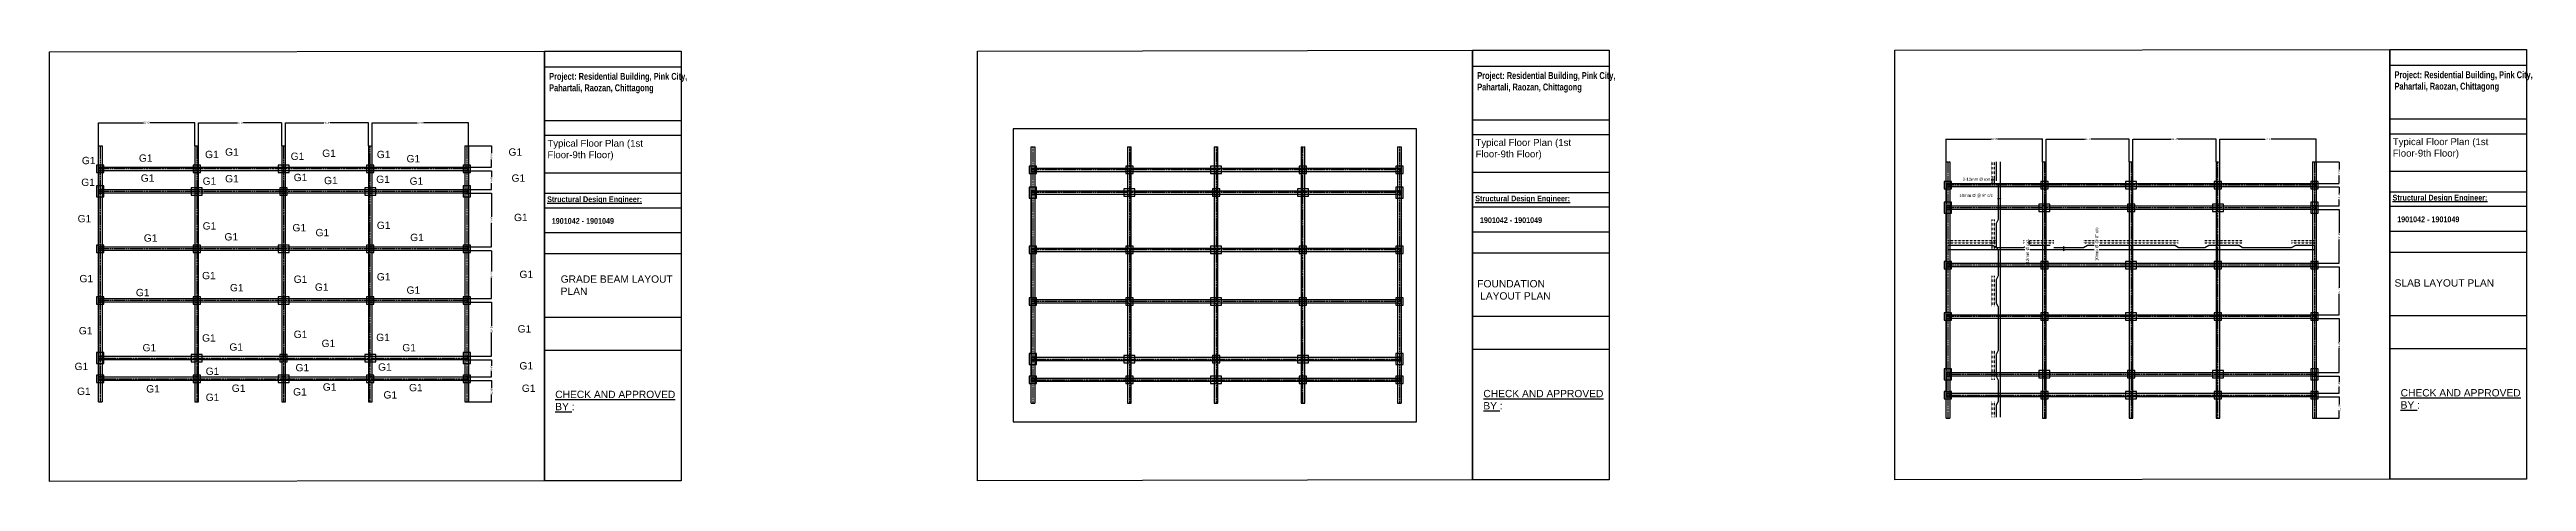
# Model space of a CAD drawing. Header units: inches. Extents: x 2674 to 28325, y -8016 to 21827.
# Drawn here: x 2693 to 18913, y 9063 to 11895 of the extents above; entities that cross this region are included whole.
import ezdxf

# ---------------------------------------------------------------- set-up
doc = ezdxf.new("R2010")
doc.units = ezdxf.units.IN
doc.header["$MEASUREMENT"] = 0
doc.linetypes.add('ACAD_ISO02W100', pattern=[15, 12, -3])
doc.linetypes.add('Dashed', pattern=[0.75, 0.5, -0.25])
for name, color, linetype, lineweight in [('Dimension', 7, 'Continuous', 15), ('Grid', 7, 'ACAD_ISO02W100', 25), ('rod', 172, 'Continuous', 30), ('Rod.A', 1, 'Continuous', 30)]:
    doc.layers.add(name, color=color, linetype=linetype, lineweight=lineweight)
doc.styles.add('Arial', font='arial.ttf')
doc.styles.get("Standard").update_dxf_attribs({"font": 'arial.ttf', "height": 12})
doc.dimstyles.get("Standard").update_dxf_attribs({"dimtxt": 12, "dimasz": 0.18, "dimexe": 0.18, "dimexo": 0.0625, "dimgap": 0.09, "dimtad": 0, "dimtoh": 1, "dimdec": 0, "dimzin": 0, "dimdsep": 46, "dimlunit": 3, "dimtxsty": 'Standard', "dimcen": 0.09, "dimadec": 0, "dimazin": 0, "dimtfac": 1, "dimtdec": 0, "dimtofl": 0, "dimtmove": 0, "dimatfit": 3, "dimfxl": 1, "dimtolj": 1, "dimtzin": 0, "dimarcsym": 0})

msp = doc.modelspace()

# ---------------------------------------------------------------- texts
at = {"attachment_point": 1}
for s, insert, char_height, width in [('{\\fSwis721 LtCn BT|b1|i0|c0|p34;Project: Residential Building, Pink City, Pahartali, Raozan, Chittagong}', (5964.91745346943, 11741.59671554385), 45.03113999999999, 1000.11578593989), ('{\\fSwis721 LtCn BT|b1|i0|c0|p34;Project: Residential Building, Pink City, Pahartali, Raozan, Chittagong}', (12042.44250262048, 11746.81291463265), 45.03113999999999, 1000.11578593989), ('{\\fSwis721 LtCn BT|b1|i0|c0|p34;Project: Residential Building, Pink City, Pahartali, Raozan, Chittagong}', (18049.09742584351, 11752.02911372145), 45.03113999999999, 1000.11578593989), ('Typical Floor Plan (1st Floor-9th Floor)', (5953.389783117686, 11302.74025030656), 45.03113999999999, 840.6447966521504), ('Typical Floor Plan (1st Floor-9th Floor)', (12030.91483226873, 11307.95644939535), 45.03113999999999, 840.6447966521504), ('Typical Floor Plan (1st Floor-9th Floor)', (18037.56975549176, 11313.17264848415), 45.03113999999999, 840.6447966521504), ('{\\fSwis721 LtCn BT|b1|i0|c0|p34;\\LStructural Design Engineer:}', (5951.804291046266, 10932.13220007473), 37.52594999999999, 485.5761931221982), ('{\\fSwis721 LtCn BT|b1|i0|c0|p34;\\LStructural Design Engineer:}', (12029.32934019731, 10937.34839916353), 37.52594999999999, 485.5761931221982), ('{\\fSwis721 LtCn BT|b1|i0|c0|p34;\\LStructural Design Engineer:}', (18035.98426342034, 10942.56459825232), 37.52594999999999, 485.5761931221982), ('{\\fSwis721 LtCn BT|b1|i0|c0|p34;1901042 - 1901049}', (5982.190868576627, 10789.86468521091), 37.52594999999999, 485.5761931221982), ('{\\fSwis721 LtCn BT|b1|i0|c0|p34;1901042 - 1901049}', (12059.71591772767, 10795.08088429971), 37.52594999999999, 485.5761931221982), ('{\\fSwis721 LtCn BT|b1|i0|c0|p34;1901042 - 1901049}', (18066.3708409507, 10800.29708338851), 37.52594999999999, 485.5761931221982)]:
    msp.add_mtext(s, dxfattribs=dict(at, insert=insert, char_height=char_height, width=width))
at = {"char_height": 48, "attachment_point": 1}
for s, width, heights, insert in [('G1', 333.9672842470609, [0], (2905.003934746097, 11191.38282372067)), ('G1', 333.9672842470609, [0], (3278.569906436676, 11207.26572450333)), ('G1', 333.9672842470609, [0], (3711.747072937736, 11231.09016173273)), ('G1', 333.9672842470609, [0], (3842.892330056244, 11246.97323462618)), ('G1', 333.9672842470609, [0], (4272.09535704275, 11219.17802917344)), ('G1', 333.9672842470609, [0], (4478.748815983838, 11239.03169817947)), ('G1', 333.9672842470609, [0], (4836.418229616202, 11231.09016173273)), ('G1', 333.9672842470609, [0], (5031.149270013686, 11203.29495627996)), ('G1', 333.9672842470609, [0], (5698.798423103826, 11246.97323462618)), ('G1', 333.9672842470609, [0], (2901.029795231543, 11048.43602823351)), ('G1', 333.9672842470609, [0], (3290.491876026454, 11076.23123368628)), ('G1', 333.9672842470609, [0], (3695.850514879521, 11056.37756468025)), ('G1', 333.9672842470609, [0], (3842.892330056244, 11072.26046546291)), ('G1', 333.9672842470609, [0], (4291.966054615519, 11080.20200190965)), ('G1', 333.9672842470609, [0], (4490.671234527499, 11060.34833290362)), ('G1', 333.9672842470609, [0], (4832.444090101648, 11068.28986935033)), ('G1', 333.9672842470609, [0], (5051.019518632571, 11056.37756468025)), ('G1', 333.9672842470609, [0], (5718.669120676537, 11076.23123368628)), ('G1', 333.9672842470609, [0], (2877.185407098163, 10810.19165593957)), ('G1', 333.9672842470609, [0], (3695.850514879521, 10762.5427814808)), ('G1', 333.9672842470609, [0], (4284.017775586412, 10750.63047681069)), ('G1', 333.9672842470609, [0], (4435.033730277688, 10718.86450313458)), ('G1', 333.9672842470609, [0], (4836.418229616202, 10766.51337759338)), ('G1', 333.9672842470609, [0], (5734.565229780868, 10818.13302027552)), ('G1', 333.9672842470609, [0], (3310.362573599223, 10683.12793334589)), ('G1', 333.9672842470609, [0], (3838.91819054169, 10691.06929768181)), ('G1', 333.9672842470609, [0], (5054.993658147125, 10687.09870156926)), ('G1', 333.9672842470609, [0], (2889.107825641766, 10417.08818348839)), ('G1', 333.9672842470609, [0], (3691.876375364967, 10436.94185249442)), ('G1', 333.9672842470609, [0], (4291.966054615519, 10413.11741526502)), ('G1', 333.9672842470609, [0], (4836.418229616202, 10429.0004881585)), ('G1', 333.9672842470609, [0], (5770.332036457969, 10444.88338894116)), ('GRADE BEAM LAYOUT \\PPLAN', 1096.684660665589, [0], (6040.231077801947, 10414.13243127574)), ('FOUNDATION\\P LAYOUT PLAN', 1004.861966175307, [0], (12042.40624688387, 10383.52651897963)), ('SLAB LAYOUT PLAN', 1004.861966175307, [0], (18049.06117010691, 10388.74271806843)), ('G1', 333.9672842470609, [0], (3258.699208863907, 10325.76120279419)), ('G1', 333.9672842470609, [0], (3874.68499721879, 10357.5271764703)), ('G1', 333.9672842470609, [0], (4431.059590763134, 10361.49777258288)), ('G1', 333.9672842470609, [0], (5031.149270013686, 10341.64410357685)), ('G1', 333.9672842470609, [0], (2885.133686127212, 10075.60452583014)), ('G1', 333.9672842470609, [0], (5758.410066868191, 10087.51665838946)), ('G1', 333.9672842470609, [0], (3302.414294570115, 9964.423704019118)), ('G1', 333.9672842470609, [0], (3691.876375364967, 10027.95565137137)), ('G1', 333.9672842470609, [0], (3870.710857704236, 9968.39447224249)), ('G1', 333.9672842470609, [0], (4291.966054615519, 10051.78008860077)), ('G1', 333.9672842470609, [0], (4474.774676469342, 9992.218909471889)), ('G1', 333.9672842470609, [0], (4832.444090101648, 10031.92624748395)), ('G1', 333.9672842470609, [0], (5003.330293411809, 9964.423704019118)), ('G1', 333.9672842470609, [0], (2857.314709525393, 9841.33074964878)), ('G1', 333.9672842470609, [0], (3715.72121245229, 9809.564775972667)), ('G1', 333.9672842470609, [0], (4303.888473159181, 9833.389213202066)), ('G1', 333.9672842470609, [0], (4844.366059691483, 9837.359981425438)), ('G1', 333.9672842470609, [0], (5770.332036457969, 9845.30151787215)), ('G1', 333.9672842470609, [0], (2873.211716537435, 9678.530457266414)), ('G1', 333.9672842470609, [0], (3326.25913165738, 9694.41335804907)), ('G1', 333.9672842470609, [0], (3715.72121245229, 9638.822947143559)), ('G1', 333.9672842470609, [0], (3886.607864716278, 9698.384126272442)), ('G1', 333.9672842470609, [0], (4287.991915100965, 9674.559516932244)), ('G1', 333.9672842470609, [0], (4482.722955498391, 9706.325662719155)), ('G1', 333.9672842470609, [0], (4880.13331532241, 9654.705847926216)), ('G1', 333.9672842470609, [0], (5047.045828071843, 9702.354894495784)), ('G1', 333.9672842470609, [0], (5786.228594516126, 9698.384126272442)), ('{\\LCHECK AND APPROVED \\PBY }:', 926.9106545953728, [191.6960256977845], (6004.712220659932, 9658.02920400462)), ('{\\LCHECK AND APPROVED \\PBY }:', 926.9106545953728, [191.6960256977845], (12082.23726981098, 9663.24540309342)), ('{\\LCHECK AND APPROVED \\PBY }:', 926.9106545953728, [191.6960256977845], (18088.89219303401, 9668.461602182218))]:
    msp.add_mtext_dynamic_manual_height_columns(s, width=width, gutter_width=240, heights=heights, dxfattribs=dict(at, insert=insert))

# ---------------------------------------------------------------- blocks, each defined once
blk = doc.blocks.new('*D317')
at = {"color": 0, "lineweight": -2, "transparency": 16777216}
for p, q in [((3013.477527757424, 11264.39710816622), (3013.477527757424, 11415.09933932814)), ((3013.657527757424, 11414.91933932814), (3308.776340854287, 11414.91933932814)), ((3645.297527757425, 11414.91933932814), (3350.178714660562, 11414.91933932814)), ((3645.477527757424, 11264.39710816622), (3645.477527757424, 11415.09933932814))]:
    blk.add_line(p, q, dxfattribs=at)
at = {"color": 0, "transparency": 16777216}
for points in [[(3013.657527757424, 11414.94933932814), (3013.657527757424, 11414.88933932814), (3013.477527757424, 11414.91933932814)], [(3645.297527757425, 11414.94933932814), (3645.297527757425, 11414.88933932814), (3645.477527757424, 11414.91933932814)]]:
    blk.add_solid(points, dxfattribs=at)
at = {"layer": 'Defpoints', "color": 0, "transparency": 16777216}
for p in [(3645.477527757424, 11414.91933932814), (3013.477527757424, 11264.33460816622), (3645.477527757424, 11264.33460816622)]:
    blk.add_point(p, dxfattribs=at)
at = {"color": 0, "transparency": 16777216, "insert": (3329.477527757424, 11414.91933932814), "char_height": 12, "attachment_point": 5}
blk.add_mtext('\\A1;52\'-8"', dxfattribs=at)
blk = doc.blocks.new('*D315')
at = {"color": 0, "lineweight": -2, "transparency": 16777216}
for p, q in [((3669.477527757424, 11264.39710816622), (3669.477527757424, 11414.33933932814)), ((3669.657527757424, 11414.15933932814), (3920.534867457287, 11414.15933932814)), ((4213.297527757422, 11414.15933932814), (3962.42018805756, 11414.15933932814)), ((4213.477527757423, 11264.39710816622), (4213.477527757423, 11414.33933932814))]:
    blk.add_line(p, q, dxfattribs=at)
at = {"color": 0, "transparency": 16777216}
for points in [[(3669.657527757424, 11414.18933932814), (3669.657527757424, 11414.12933932814), (3669.477527757424, 11414.15933932814)], [(4213.297527757422, 11414.18933932814), (4213.297527757422, 11414.12933932814), (4213.477527757423, 11414.15933932814)]]:
    blk.add_solid(points, dxfattribs=at)
at = {"layer": 'Defpoints', "color": 0, "transparency": 16777216}
for p in [(4213.477527757423, 11414.15933932814), (3669.477527757424, 11264.33460816622), (4213.477527757423, 11264.33460816622)]:
    blk.add_point(p, dxfattribs=at)
at = {"color": 0, "transparency": 16777216, "insert": (3941.477527757424, 11414.15933932814), "char_height": 12, "attachment_point": 5}
blk.add_mtext('\\A1;45\'-4"', dxfattribs=at)
blk = doc.blocks.new('*D316')
at = {"color": 0, "lineweight": -2, "transparency": 16777216}
for p, q in [((4237.477527757423, 11264.39710816622), (4237.477527757423, 11413.57933932814)), ((4237.657527757423, 11413.39933932814), (4488.534867457287, 11413.39933932814)), ((4781.297527757424, 11413.39933932814), (4530.42018805756, 11413.39933932814)), ((4781.477527757424, 11264.39710816622), (4781.477527757424, 11413.57933932814))]:
    blk.add_line(p, q, dxfattribs=at)
at = {"color": 0, "transparency": 16777216}
for points in [[(4237.657527757423, 11413.42933932814), (4237.657527757423, 11413.36933932814), (4237.477527757423, 11413.39933932814)], [(4781.297527757424, 11413.42933932814), (4781.297527757424, 11413.36933932814), (4781.477527757424, 11413.39933932814)]]:
    blk.add_solid(points, dxfattribs=at)
at = {"layer": 'Defpoints', "color": 0, "transparency": 16777216}
for p in [(4781.477527757424, 11413.39933932814), (4237.477527757423, 11264.33460816622), (4781.477527757424, 11264.33460816622)]:
    blk.add_point(p, dxfattribs=at)
at = {"color": 0, "transparency": 16777216, "insert": (4509.477527757424, 11413.39933932814), "char_height": 12, "attachment_point": 5}
blk.add_mtext('\\A1;45\'-4"', dxfattribs=at)
blk = doc.blocks.new('*D318')
at = {"color": 0, "lineweight": -2, "transparency": 16777216}
for p, q in [((4805.477527757424, 11264.39710816622), (4805.477527757424, 11414.25175610063)), ((4805.657527757425, 11414.07175610063), (5100.776340854287, 11414.07175610063)), ((5437.297527757424, 11414.07175610063), (5142.178714660562, 11414.07175610063)), ((5437.477527757424, 11264.39710816622), (5437.477527757424, 11414.25175610063))]:
    blk.add_line(p, q, dxfattribs=at)
at = {"color": 0, "transparency": 16777216}
for points in [[(4805.657527757425, 11414.10175610063), (4805.657527757425, 11414.04175610063), (4805.477527757424, 11414.07175610063)], [(5437.297527757424, 11414.10175610063), (5437.297527757424, 11414.04175610063), (5437.477527757424, 11414.07175610063)]]:
    blk.add_solid(points, dxfattribs=at)
at = {"layer": 'Defpoints', "color": 0, "transparency": 16777216}
for p in [(5437.477527757424, 11414.07175610063), (4805.477527757424, 11264.33460816622), (5437.477527757424, 11264.33460816622)]:
    blk.add_point(p, dxfattribs=at)
at = {"color": 0, "transparency": 16777216, "insert": (5121.477527757424, 11414.07175610063), "char_height": 12, "attachment_point": 5}
blk.add_mtext('\\A1;52\'-8"', dxfattribs=at)
blk = doc.blocks.new('*D319')
at = {"color": 0, "lineweight": -2, "transparency": 16777216}
for p, q in [((5437.540027757426, 11100.33460816622), (5587.85940546336, 11100.33460816622)), ((5587.679405463359, 11100.15460816622), (5587.679405463359, 11058.47099288655)), ((5437.540027757426, 10976.33460816622), (5587.85940546336, 10976.33460816622)), ((5587.679405463359, 10976.51460816622), (5587.679405463359, 11018.19822344589))]:
    blk.add_line(p, q, dxfattribs=at)
at = {"color": 0, "transparency": 16777216}
for points in [[(5587.649405463359, 11100.15460816622), (5587.709405463359, 11100.15460816622), (5587.679405463359, 11100.33460816622)], [(5587.649405463359, 10976.51460816622), (5587.709405463359, 10976.51460816622), (5587.679405463359, 10976.33460816622)]]:
    blk.add_solid(points, dxfattribs=at)
at = {"layer": 'Defpoints', "color": 0, "transparency": 16777216}
for p in [(5437.477527757426, 11100.33460816622), (5437.477527757426, 10976.33460816622), (5587.679405463359, 10976.33460816622)]:
    blk.add_point(p, dxfattribs=at)
at = {"color": 0, "transparency": 16777216, "insert": (5587.679405463362, 11038.33460816622), "char_height": 12, "attachment_point": 5, "rotation": 90}
blk.add_mtext('\\A1;10\'-4"', dxfattribs=at)
blk = doc.blocks.new('*D320')
at = {"color": 0, "lineweight": -2, "transparency": 16777216}
for p, q in [((5437.540027757426, 10952.33460816622), (5587.919405463357, 10952.33460816622)), ((5587.739405463357, 10952.15460816622), (5587.739405463357, 10797.13811430537)), ((5587.739405463357, 10600.51460816622), (5587.739405463357, 10755.53110202707)), ((5437.540027757426, 10600.33460816622), (5587.919405463357, 10600.33460816622))]:
    blk.add_line(p, q, dxfattribs=at)
at = {"color": 0, "transparency": 16777216}
for points in [[(5587.709405463357, 10952.15460816622), (5587.769405463357, 10952.15460816622), (5587.739405463357, 10952.33460816622)], [(5587.709405463357, 10600.51460816622), (5587.769405463357, 10600.51460816622), (5587.739405463357, 10600.33460816622)]]:
    blk.add_solid(points, dxfattribs=at)
at = {"layer": 'Defpoints', "color": 0, "transparency": 16777216}
for p in [(5437.477527757426, 10952.33460816622), (5437.477527757426, 10600.33460816622), (5587.739405463357, 10600.33460816622)]:
    blk.add_point(p, dxfattribs=at)
at = {"color": 0, "transparency": 16777216, "insert": (5587.73940546336, 10776.33460816622), "char_height": 12, "attachment_point": 5, "rotation": 90}
blk.add_mtext('\\A1;29\'-4"', dxfattribs=at)
blk = doc.blocks.new('*D321')
at = {"color": 0, "lineweight": -2, "transparency": 16777216}
for p, q in [((5437.540027757426, 10576.33460816622), (5587.919405463364, 10576.33460816622)), ((5587.739405463364, 10576.15460816622), (5587.739405463364, 10440.13811430537)), ((5587.739405463364, 10262.51460816622), (5587.739405463364, 10398.53110202707)), ((5437.540027757426, 10262.33460816622), (5587.919405463364, 10262.33460816622))]:
    blk.add_line(p, q, dxfattribs=at)
at = {"color": 0, "transparency": 16777216}
for points in [[(5587.709405463364, 10576.15460816622), (5587.769405463364, 10576.15460816622), (5587.739405463364, 10576.33460816622)], [(5587.709405463364, 10262.51460816622), (5587.769405463364, 10262.51460816622), (5587.739405463364, 10262.33460816622)]]:
    blk.add_solid(points, dxfattribs=at)
at = {"layer": 'Defpoints', "color": 0, "transparency": 16777216}
for p in [(5437.477527757426, 10576.33460816622), (5437.477527757426, 10262.33460816622), (5587.739405463364, 10262.33460816622)]:
    blk.add_point(p, dxfattribs=at)
at = {"color": 0, "transparency": 16777216, "insert": (5587.739405463367, 10419.33460816622), "char_height": 12, "attachment_point": 5, "rotation": 90}
blk.add_mtext('\\A1;26\'-2"', dxfattribs=at)
blk = doc.blocks.new('*D322')
at = {"color": 0, "lineweight": -2, "transparency": 16777216}
for p, q in [((5437.540027757423, 10238.33460816622), (5587.15940546337, 10238.33460816622)), ((5586.979405463369, 10238.15460816622), (5586.979405463369, 10082.13811430537)), ((5586.979405463369, 9884.51460816622), (5586.979405463369, 10040.53110202707)), ((5437.540027757426, 9884.33460816622), (5587.15940546337, 9884.33460816622))]:
    blk.add_line(p, q, dxfattribs=at)
at = {"color": 0, "transparency": 16777216}
for points in [[(5586.94940546337, 10238.15460816622), (5587.009405463369, 10238.15460816622), (5586.979405463369, 10238.33460816622)], [(5586.94940546337, 9884.51460816622), (5587.009405463369, 9884.51460816622), (5586.979405463369, 9884.33460816622)]]:
    blk.add_solid(points, dxfattribs=at)
at = {"layer": 'Defpoints', "color": 0, "transparency": 16777216}
for p in [(5437.477527757423, 10238.33460816622), (5437.477527757426, 9884.33460816622), (5586.979405463369, 9884.33460816622)]:
    blk.add_point(p, dxfattribs=at)
at = {"color": 0, "transparency": 16777216, "insert": (5586.979405463371, 10061.33460816622), "char_height": 12, "attachment_point": 5, "rotation": 90}
blk.add_mtext('\\A1;29\'-6"', dxfattribs=at)
blk = doc.blocks.new('*D323')
at = {"color": 0, "lineweight": -2, "transparency": 16777216}
for p, q in [((5437.540027757426, 9860.33460816622), (5587.919405463379, 9860.33460816622)), ((5437.540027757426, 9748.33460816622), (5587.919405463379, 9748.33460816622)), ((5587.739405463379, 9860.15460816622), (5587.739405463379, 9820.374130676451)), ((5587.739405463379, 9748.51460816622), (5587.739405463379, 9788.29508565599))]:
    blk.add_line(p, q, dxfattribs=at)
at = {"color": 0, "transparency": 16777216}
for points in [[(5587.709405463379, 9860.15460816622), (5587.769405463378, 9860.15460816622), (5587.739405463379, 9860.33460816622)], [(5587.709405463379, 9748.51460816622), (5587.769405463378, 9748.51460816622), (5587.739405463379, 9748.33460816622)]]:
    blk.add_solid(points, dxfattribs=at)
at = {"layer": 'Defpoints', "color": 0, "transparency": 16777216}
for p in [(5437.477527757426, 9860.33460816622), (5437.477527757426, 9748.33460816622), (5587.739405463379, 9748.33460816622)]:
    blk.add_point(p, dxfattribs=at)
at = {"color": 0, "transparency": 16777216, "insert": (5587.739405463381, 9804.334608166217), "char_height": 12, "attachment_point": 5, "rotation": 90}
blk.add_mtext('\\A1;9\'-4"', dxfattribs=at)
blk = doc.blocks.new('*D314')
at = {"color": 0, "lineweight": -2, "transparency": 16777216}
for p, q in [((5437.540027757426, 11264.33460816622), (5587.919405463379, 11264.33460816622)), ((5587.739405463379, 11264.15460816622), (5587.739405463379, 11214.47099288655)), ((5437.540027757426, 11124.33460816622), (5587.919405463379, 11124.33460816622)), ((5587.739405463379, 11124.51460816622), (5587.739405463379, 11174.19822344589))]:
    blk.add_line(p, q, dxfattribs=at)
at = {"color": 0, "transparency": 16777216}
for points in [[(5587.709405463379, 11264.15460816622), (5587.769405463378, 11264.15460816622), (5587.739405463379, 11264.33460816622)], [(5587.709405463379, 11124.51460816622), (5587.769405463378, 11124.51460816622), (5587.739405463379, 11124.33460816622)]]:
    blk.add_solid(points, dxfattribs=at)
at = {"layer": 'Defpoints', "color": 0, "transparency": 16777216}
for p in [(5437.477527757426, 11264.33460816622), (5437.477527757426, 11124.33460816622), (5587.739405463379, 11124.33460816622)]:
    blk.add_point(p, dxfattribs=at)
at = {"color": 0, "transparency": 16777216, "insert": (5587.739405463381, 11194.33460816622), "char_height": 12, "attachment_point": 5, "rotation": 90}
blk.add_mtext('\\A1;11\'-8"', dxfattribs=at)
blk = doc.blocks.new('*D324')
at = {"color": 0, "lineweight": -2, "transparency": 16777216}
for p, q in [((5437.540027757426, 9724.33460816622), (5588.679405463381, 9724.33460816622)), ((5437.540027757426, 9584.33460816622), (5588.679405463381, 9584.33460816622)), ((5588.499405463381, 9724.15460816622), (5588.499405463381, 9674.470992886547)), ((5588.499405463381, 9584.51460816622), (5588.499405463381, 9634.198223445894))]:
    blk.add_line(p, q, dxfattribs=at)
at = {"color": 0, "transparency": 16777216}
for points in [[(5588.469405463381, 9724.15460816622), (5588.52940546338, 9724.15460816622), (5588.499405463381, 9724.33460816622)], [(5588.469405463381, 9584.51460816622), (5588.52940546338, 9584.51460816622), (5588.499405463381, 9584.33460816622)]]:
    blk.add_solid(points, dxfattribs=at)
at = {"layer": 'Defpoints', "color": 0, "transparency": 16777216}
for p in [(5437.477527757426, 9724.33460816622), (5437.477527757426, 9584.33460816622), (5588.499405463381, 9584.33460816622)]:
    blk.add_point(p, dxfattribs=at)
at = {"color": 0, "transparency": 16777216, "insert": (5588.499405463383, 9654.334608166217), "char_height": 12, "attachment_point": 5, "rotation": 90}
blk.add_mtext('\\A1;11\'-8"', dxfattribs=at)
blk = doc.blocks.new('*D688')
at = {"color": 0, "lineweight": -2, "transparency": 16777216}
for p, q in [((15112.303110065, 11157.71531762102), (15112.303110065, 11308.41754878295)), ((15112.483110065, 11308.23754878295), (15407.60192316187, 11308.23754878295)), ((15744.123110065, 11308.23754878295), (15449.00429696814, 11308.23754878295)), ((15744.303110065, 11157.71531762102), (15744.303110065, 11308.41754878295))]:
    blk.add_line(p, q, dxfattribs=at)
at = {"color": 0, "transparency": 16777216}
for points in [[(15112.483110065, 11308.26754878295), (15112.483110065, 11308.20754878295), (15112.303110065, 11308.23754878295)], [(15744.123110065, 11308.26754878295), (15744.123110065, 11308.20754878295), (15744.303110065, 11308.23754878295)]]:
    blk.add_solid(points, dxfattribs=at)
at = {"layer": 'Defpoints', "color": 0, "transparency": 16777216}
for p in [(15744.303110065, 11308.23754878295), (15112.303110065, 11157.65281762102), (15744.303110065, 11157.65281762102)]:
    blk.add_point(p, dxfattribs=at)
at = {"color": 0, "transparency": 16777216, "insert": (15428.303110065, 11308.23754878295), "char_height": 12, "attachment_point": 5}
blk.add_mtext('\\A1;52\'-8"', dxfattribs=at)
blk = doc.blocks.new('*D685')
at = {"color": 0, "lineweight": -2, "transparency": 16777216}
for p, q in [((15768.303110065, 11157.71531762102), (15768.303110065, 11307.65754878295)), ((15768.483110065, 11307.47754878295), (16019.36044976487, 11307.47754878295)), ((16312.123110065, 11307.47754878295), (16061.24577036514, 11307.47754878295)), ((16312.303110065, 11157.71531762102), (16312.303110065, 11307.65754878295))]:
    blk.add_line(p, q, dxfattribs=at)
at = {"color": 0, "transparency": 16777216}
for points in [[(15768.483110065, 11307.50754878295), (15768.483110065, 11307.44754878295), (15768.303110065, 11307.47754878295)], [(16312.123110065, 11307.50754878295), (16312.123110065, 11307.44754878295), (16312.303110065, 11307.47754878295)]]:
    blk.add_solid(points, dxfattribs=at)
at = {"layer": 'Defpoints', "color": 0, "transparency": 16777216}
for p in [(16312.303110065, 11307.47754878295), (15768.303110065, 11157.65281762102), (16312.303110065, 11157.65281762102)]:
    blk.add_point(p, dxfattribs=at)
at = {"color": 0, "transparency": 16777216, "insert": (16040.303110065, 11307.47754878295), "char_height": 12, "attachment_point": 5}
blk.add_mtext('\\A1;45\'-4"', dxfattribs=at)
blk = doc.blocks.new('*D686')
at = {"color": 0, "lineweight": -2, "transparency": 16777216}
for p, q in [((16336.303110065, 11157.71531762102), (16336.303110065, 11306.89754878295)), ((16336.483110065, 11306.71754878295), (16587.36044976487, 11306.71754878295)), ((16880.123110065, 11306.71754878295), (16629.24577036514, 11306.71754878295)), ((16880.303110065, 11157.71531762102), (16880.303110065, 11306.89754878295))]:
    blk.add_line(p, q, dxfattribs=at)
at = {"color": 0, "transparency": 16777216}
for points in [[(16336.483110065, 11306.74754878295), (16336.483110065, 11306.68754878295), (16336.303110065, 11306.71754878295)], [(16880.123110065, 11306.74754878295), (16880.123110065, 11306.68754878295), (16880.303110065, 11306.71754878295)]]:
    blk.add_solid(points, dxfattribs=at)
at = {"layer": 'Defpoints', "color": 0, "transparency": 16777216}
for p in [(16880.303110065, 11306.71754878295), (16336.303110065, 11157.65281762102), (16880.303110065, 11157.65281762102)]:
    blk.add_point(p, dxfattribs=at)
at = {"color": 0, "transparency": 16777216, "insert": (16608.303110065, 11306.71754878295), "char_height": 12, "attachment_point": 5}
blk.add_mtext('\\A1;45\'-4"', dxfattribs=at)
blk = doc.blocks.new('*D689')
at = {"color": 0, "lineweight": -2, "transparency": 16777216}
for p, q in [((16904.303110065, 11157.71531762102), (16904.303110065, 11307.56996555544)), ((16904.483110065, 11307.38996555544), (17199.60192316187, 11307.38996555544)), ((17536.123110065, 11307.38996555544), (17241.00429696814, 11307.38996555544)), ((17536.303110065, 11157.71531762102), (17536.303110065, 11307.56996555544))]:
    blk.add_line(p, q, dxfattribs=at)
at = {"color": 0, "transparency": 16777216}
for points in [[(16904.483110065, 11307.41996555544), (16904.483110065, 11307.35996555544), (16904.303110065, 11307.38996555544)], [(17536.123110065, 11307.41996555544), (17536.123110065, 11307.35996555544), (17536.303110065, 11307.38996555544)]]:
    blk.add_solid(points, dxfattribs=at)
at = {"layer": 'Defpoints', "color": 0, "transparency": 16777216}
for p in [(17536.303110065, 11307.38996555544), (16904.303110065, 11157.65281762102), (17536.303110065, 11157.65281762102)]:
    blk.add_point(p, dxfattribs=at)
at = {"color": 0, "transparency": 16777216, "insert": (17220.303110065, 11307.38996555544), "char_height": 12, "attachment_point": 5}
blk.add_mtext('\\A1;52\'-8"', dxfattribs=at)
blk = doc.blocks.new('*D690')
at = {"color": 0, "lineweight": -2, "transparency": 16777216}
for p, q in [((17536.36561006501, 10993.65281762103), (17686.68498777098, 10993.65281762103)), ((17536.36561006501, 10869.65281762103), (17686.68498777098, 10869.65281762103)), ((17686.50498777098, 10993.47281762103), (17686.50498777098, 10951.78920234135)), ((17686.50498777098, 10869.83281762103), (17686.50498777098, 10911.5164329007))]:
    blk.add_line(p, q, dxfattribs=at)
at = {"color": 0, "transparency": 16777216}
for points in [[(17686.47498777098, 10993.47281762103), (17686.53498777097, 10993.47281762103), (17686.50498777098, 10993.65281762103)], [(17686.47498777098, 10869.83281762103), (17686.53498777097, 10869.83281762103), (17686.50498777098, 10869.65281762103)]]:
    blk.add_solid(points, dxfattribs=at)
at = {"layer": 'Defpoints', "color": 0, "transparency": 16777216}
for p in [(17536.30311006501, 10993.65281762103), (17536.30311006501, 10869.65281762103), (17686.50498777098, 10869.65281762103)]:
    blk.add_point(p, dxfattribs=at)
at = {"color": 0, "transparency": 16777216, "insert": (17686.50498777098, 10931.65281762102), "char_height": 12, "attachment_point": 5, "rotation": 90}
blk.add_mtext('\\A1;10\'-4"', dxfattribs=at)
blk = doc.blocks.new('*D691')
at = {"color": 0, "lineweight": -2, "transparency": 16777216}
for p, q in [((17536.36561006501, 10845.65281762103), (17686.74498777097, 10845.65281762103)), ((17686.56498777097, 10845.47281762103), (17686.56498777097, 10690.45632376018)), ((17686.56498777097, 10493.83281762103), (17686.56498777097, 10648.84931148187)), ((17536.36561006501, 10493.65281762103), (17686.74498777097, 10493.65281762103))]:
    blk.add_line(p, q, dxfattribs=at)
at = {"color": 0, "transparency": 16777216}
for points in [[(17686.53498777097, 10845.47281762103), (17686.59498777097, 10845.47281762103), (17686.56498777097, 10845.65281762103)], [(17686.53498777097, 10493.83281762103), (17686.59498777097, 10493.83281762103), (17686.56498777097, 10493.65281762103)]]:
    blk.add_solid(points, dxfattribs=at)
at = {"layer": 'Defpoints', "color": 0, "transparency": 16777216}
for p in [(17536.30311006501, 10845.65281762103), (17536.30311006501, 10493.65281762103), (17686.56498777097, 10493.65281762103)]:
    blk.add_point(p, dxfattribs=at)
at = {"color": 0, "transparency": 16777216, "insert": (17686.56498777097, 10669.65281762102), "char_height": 12, "attachment_point": 5, "rotation": 90}
blk.add_mtext('\\A1;29\'-4"', dxfattribs=at)
blk = doc.blocks.new('*D692')
at = {"color": 0, "lineweight": -2, "transparency": 16777216}
for p, q in [((17536.36561006501, 10469.65281762103), (17686.74498777098, 10469.65281762103)), ((17686.56498777098, 10469.47281762103), (17686.56498777098, 10333.45632376018)), ((17686.56498777098, 10155.83281762103), (17686.56498777098, 10291.84931148187)), ((17536.36561006501, 10155.65281762103), (17686.74498777098, 10155.65281762103))]:
    blk.add_line(p, q, dxfattribs=at)
at = {"color": 0, "transparency": 16777216}
for points in [[(17686.53498777098, 10469.47281762103), (17686.59498777098, 10469.47281762103), (17686.56498777098, 10469.65281762103)], [(17686.53498777098, 10155.83281762103), (17686.59498777098, 10155.83281762103), (17686.56498777098, 10155.65281762103)]]:
    blk.add_solid(points, dxfattribs=at)
at = {"layer": 'Defpoints', "color": 0, "transparency": 16777216}
for p in [(17536.30311006501, 10469.65281762103), (17536.30311006501, 10155.65281762103), (17686.56498777098, 10155.65281762103)]:
    blk.add_point(p, dxfattribs=at)
at = {"color": 0, "transparency": 16777216, "insert": (17686.56498777098, 10312.65281762102), "char_height": 12, "attachment_point": 5, "rotation": 90}
blk.add_mtext('\\A1;26\'-2"', dxfattribs=at)
blk = doc.blocks.new('*D693')
at = {"color": 0, "lineweight": -2, "transparency": 16777216}
for p, q in [((17536.36561006501, 10131.65281762103), (17685.98498777099, 10131.65281762103)), ((17685.80498777099, 10131.47281762103), (17685.80498777099, 9975.456323760181)), ((17685.80498777099, 9777.832817621027), (17685.80498777099, 9933.849311481872)), ((17536.36561006501, 9777.652817621027), (17685.98498777099, 9777.652817621027))]:
    blk.add_line(p, q, dxfattribs=at)
at = {"color": 0, "transparency": 16777216}
for points in [[(17685.77498777099, 10131.47281762103), (17685.83498777098, 10131.47281762103), (17685.80498777099, 10131.65281762103)], [(17685.77498777099, 9777.832817621027), (17685.83498777098, 9777.832817621027), (17685.80498777099, 9777.652817621027)]]:
    blk.add_solid(points, dxfattribs=at)
at = {"layer": 'Defpoints', "color": 0, "transparency": 16777216}
for p in [(17536.30311006501, 10131.65281762103), (17536.30311006501, 9777.652817621027), (17685.80498777099, 9777.652817621027)]:
    blk.add_point(p, dxfattribs=at)
at = {"color": 0, "transparency": 16777216, "insert": (17685.80498777099, 9954.65281762102), "char_height": 12, "attachment_point": 5, "rotation": 90}
blk.add_mtext('\\A1;29\'-6"', dxfattribs=at)
blk = doc.blocks.new('*D694')
at = {"color": 0, "lineweight": -2, "transparency": 16777216}
for p, q in [((17536.36561006501, 9753.652817621027), (17686.744987771, 9753.652817621027)), ((17686.56498777099, 9753.472817621026), (17686.56498777099, 9713.692340131258)), ((17536.36561006501, 9641.652817621027), (17686.744987771, 9641.652817621027)), ((17686.56498777099, 9641.832817621027), (17686.56498777099, 9681.613295110796))]:
    blk.add_line(p, q, dxfattribs=at)
at = {"color": 0, "transparency": 16777216}
for points in [[(17686.534987771, 9753.472817621026), (17686.59498777099, 9753.472817621026), (17686.56498777099, 9753.652817621027)], [(17686.534987771, 9641.832817621027), (17686.59498777099, 9641.832817621027), (17686.56498777099, 9641.652817621027)]]:
    blk.add_solid(points, dxfattribs=at)
at = {"layer": 'Defpoints', "color": 0, "transparency": 16777216}
for p in [(17536.30311006501, 9753.652817621027), (17536.30311006501, 9641.652817621027), (17686.56498777099, 9641.652817621027)]:
    blk.add_point(p, dxfattribs=at)
at = {"color": 0, "transparency": 16777216, "insert": (17686.56498777099, 9697.65281762102), "char_height": 12, "attachment_point": 5, "rotation": 90}
blk.add_mtext('\\A1;9\'-4"', dxfattribs=at)
blk = doc.blocks.new('*D687')
at = {"color": 0, "lineweight": -2, "transparency": 16777216}
for p, q in [((17536.36561006501, 11157.65281762103), (17686.74498777099, 11157.65281762103)), ((17686.56498777099, 11157.47281762103), (17686.56498777099, 11107.78920234135)), ((17686.56498777099, 11017.83281762103), (17686.56498777099, 11067.5164329007)), ((17536.36561006501, 11017.65281762103), (17686.74498777099, 11017.65281762103))]:
    blk.add_line(p, q, dxfattribs=at)
at = {"color": 0, "transparency": 16777216}
for points in [[(17686.53498777099, 11157.47281762103), (17686.59498777099, 11157.47281762103), (17686.56498777099, 11157.65281762103)], [(17686.53498777099, 11017.83281762103), (17686.59498777099, 11017.83281762103), (17686.56498777099, 11017.65281762103)]]:
    blk.add_solid(points, dxfattribs=at)
at = {"layer": 'Defpoints', "color": 0, "transparency": 16777216}
for p in [(17536.30311006501, 11157.65281762103), (17536.30311006501, 11017.65281762103), (17686.56498777099, 11017.65281762103)]:
    blk.add_point(p, dxfattribs=at)
at = {"color": 0, "transparency": 16777216, "insert": (17686.56498777099, 11087.65281762102), "char_height": 12, "attachment_point": 5, "rotation": 90}
blk.add_mtext('\\A1;11\'-8"', dxfattribs=at)
blk = doc.blocks.new('*D695')
at = {"color": 0, "lineweight": -2, "transparency": 16777216}
for p, q in [((17536.36561006501, 9617.652817621027), (17687.504987771, 9617.652817621027)), ((17687.324987771, 9617.472817621026), (17687.324987771, 9567.789202341353)), ((17536.36561006501, 9477.652817621027), (17687.504987771, 9477.652817621027)), ((17687.324987771, 9477.832817621027), (17687.324987771, 9527.5164329007))]:
    blk.add_line(p, q, dxfattribs=at)
at = {"color": 0, "transparency": 16777216}
for points in [[(17687.294987771, 9617.472817621026), (17687.354987771, 9617.472817621026), (17687.324987771, 9617.652817621027)], [(17687.294987771, 9477.832817621027), (17687.354987771, 9477.832817621027), (17687.324987771, 9477.652817621027)]]:
    blk.add_solid(points, dxfattribs=at)
at = {"layer": 'Defpoints', "color": 0, "transparency": 16777216}
for p in [(17536.30311006501, 9617.652817621027), (17536.30311006501, 9477.652817621027), (17687.324987771, 9477.652817621027)]:
    blk.add_point(p, dxfattribs=at)
at = {"color": 0, "transparency": 16777216, "insert": (17687.324987771, 9547.65281762102), "char_height": 12, "attachment_point": 5, "rotation": 90}
blk.add_mtext('\\A1;11\'-8"', dxfattribs=at)

# ---------------------------------------------------------------- dimensions: what is measured, and where the dimension line sits
for base, p1, p2, picture, middle in [((3645.477527757424, 11414.91933932814), (3013.477527757424, 11264.33460816622), (3645.477527757424, 11264.33460816622), '*D317', (3329.477527757424, 11414.91933932814)), ((4213.477527757423, 11414.15933932814), (3669.477527757424, 11264.33460816622), (4213.477527757423, 11264.33460816622), '*D315', (3941.477527757424, 11414.15933932814)), ((4781.477527757424, 11413.39933932814), (4237.477527757423, 11264.33460816622), (4781.477527757424, 11264.33460816622), '*D316', (4509.477527757424, 11413.39933932814)), ((5437.477527757424, 11414.07175610063), (4805.477527757424, 11264.33460816622), (5437.477527757424, 11264.33460816622), '*D318', (5121.477527757424, 11414.07175610063)), ((15744.303110065, 11308.23754878295), (15112.303110065, 11157.65281762102), (15744.303110065, 11157.65281762102), '*D688', (15428.303110065, 11308.23754878295)), ((16312.303110065, 11307.47754878295), (15768.303110065, 11157.65281762102), (16312.303110065, 11157.65281762102), '*D685', (16040.303110065, 11307.47754878295)), ((16880.303110065, 11306.71754878295), (16336.303110065, 11157.65281762102), (16880.303110065, 11157.65281762102), '*D686', (16608.303110065, 11306.71754878295)), ((17536.303110065, 11307.38996555544), (16904.303110065, 11157.65281762102), (17536.303110065, 11157.65281762102), '*D689', (17220.303110065, 11307.38996555544))]:
    dim = msp.add_linear_dim(base=base, p1=p1, p2=p2, dimstyle='Standard')
    dim.commit()
    dim.dimension.update_dxf_attribs({"geometry": picture, "text_midpoint": middle})
for base, p1, p2, picture, middle in [((5587.739405463379, 11124.33460816622), (5437.477527757424, 11264.33460816622), (5437.477527757424, 11124.33460816622), '*D314', (5587.739405463381, 11194.33460816622)), ((5587.679405463359, 10976.33460816622), (5437.477527757424, 11100.33460816622), (5437.477527757424, 10976.33460816622), '*D319', (5587.679405463362, 11038.33460816622)), ((17686.56498777099, 11017.65281762103), (17536.303110065, 11157.65281762102), (17536.303110065, 11017.65281762102), '*D687', (17686.56498777099, 11087.65281762102)), ((5587.739405463357, 10600.33460816622), (5437.477527757424, 10952.33460816622), (5437.477527757424, 10600.33460816622), '*D320', (5587.73940546336, 10776.33460816622)), ((17686.50498777098, 10869.65281762103), (17536.303110065, 10993.65281762102), (17536.303110065, 10869.65281762102), '*D690', (17686.50498777098, 10931.65281762102)), ((17686.56498777097, 10493.65281762103), (17536.303110065, 10845.65281762102), (17536.303110065, 10493.65281762102), '*D691', (17686.56498777097, 10669.65281762102)), ((5587.739405463364, 10262.33460816622), (5437.477527757424, 10576.33460816622), (5437.477527757424, 10262.33460816622), '*D321', (5587.739405463367, 10419.33460816622)), ((17686.56498777098, 10155.65281762103), (17536.303110065, 10469.65281762102), (17536.303110065, 10155.65281762102), '*D692', (17686.56498777098, 10312.65281762102)), ((5586.979405463369, 9884.33460816622), (5437.477527757421, 10238.33460816622), (5437.477527757424, 9884.334608166217), '*D322', (5586.979405463371, 10061.33460816622)), ((17685.80498777099, 9777.652817621027), (17536.303110065, 10131.65281762102), (17536.303110065, 9777.652817621023), '*D693', (17685.80498777099, 9954.65281762102)), ((5587.739405463379, 9748.33460816622), (5437.477527757424, 9860.334608166217), (5437.477527757424, 9748.334608166217), '*D323', (5587.739405463381, 9804.334608166217)), ((17686.56498777099, 9641.652817621027), (17536.303110065, 9753.652817621023), (17536.303110065, 9641.652817621023), '*D694', (17686.56498777099, 9697.65281762102)), ((5588.499405463381, 9584.33460816622), (5437.477527757424, 9724.334608166217), (5437.477527757424, 9584.334608166217), '*D324', (5588.499405463383, 9654.334608166217)), ((17687.324987771, 9477.652817621027), (17536.303110065, 9617.652817621023), (17536.303110065, 9477.652817621023), '*D695', (17687.324987771, 9547.65281762102))]:
    dim = msp.add_linear_dim(base=base, p1=p1, p2=p2, angle=90, dimstyle='Standard')
    dim.commit()
    dim.dimension.update_dxf_attribs({"geometry": picture, "text_midpoint": middle})

# ---------------------------------------------------------------- linework, layer by layer
for p, q in [((5933.840345053146, 11781.0296858919), (6828.701468808247, 11781.0296858919)), ((12011.36539420419, 11786.2458849807), (12906.22651795929, 11786.2458849807)), ((18018.02031742722, 11791.4620840695), (18912.88144118232, 11791.4620840695)), ((5933.840345053146, 11429.53927518719), (6828.701468808247, 11429.53927518719)), ((12011.36539420419, 11434.75547427599), (12906.22651795929, 11434.75547427599)), ((18018.02031742722, 11439.97167336478), (18912.88144118232, 11439.97167336478)), ((3013.477527757424, 9584.334608166217), (3013.477527757424, 11264.33460816622)), ((3037.477527757424, 11264.33460816622), (3037.477527757428, 9584.334608166217)), ((3645.477527757424, 11264.33460816622), (3645.477527757424, 9584.334608166217)), ((3669.477527757424, 9584.334608166217), (3669.477527757424, 11264.33460816622)), ((4213.477527757423, 11264.33460816622), (4213.477527757423, 9584.334608166217)), ((4237.477527757423, 9584.334608166217), (4237.477527757423, 11264.33460816622)), ((4781.477527757424, 11264.33460816622), (4781.477527757424, 9584.334608166217)), ((4805.477527757424, 9584.334608166217), (4805.477527757424, 11264.33460816622)), ((5413.477527757424, 11264.33460816622), (5413.477527757424, 9584.334608166217)), ((5437.477527757424, 11264.33460816622), (5437.477527757424, 9584.334608166217)), ((5933.840345053146, 11332.45175640333), (6828.701468808247, 11332.45175640333)), ((9120.649825007795, 9577.35858562712), (9120.649825007795, 11257.35858562712)), ((9144.649825007795, 11257.35858562712), (9144.649825007798, 9577.35858562712)), ((9752.649825007795, 11257.35858562712), (9752.649825007795, 9577.35858562712)), ((9776.649825007795, 9577.35858562712), (9776.649825007795, 11257.35858562712)), ((10320.64982500779, 11257.35858562712), (10320.64982500779, 9577.35858562712)), ((10344.64982500779, 9577.35858562712), (10344.64982500779, 11257.35858562712)), ((10888.64982500779, 11257.35858562712), (10888.64982500779, 9577.35858562712)), ((10912.64982500779, 9577.35858562712), (10912.64982500779, 11257.35858562712)), ((11520.64982500779, 11257.35858562712), (11520.64982500779, 9577.35858562712)), ((11544.64982500779, 11257.35858562712), (11544.64982500779, 9577.35858562712)), ((12011.36539420419, 11337.66795549213), (12906.22651795929, 11337.66795549213)), ((18018.02031742722, 11342.88415458093), (18912.88144118232, 11342.88415458093)), ((3013.477527757424, 11124.33460816622), (5437.477527757424, 11124.33460816622)), ((3013.477527757424, 11112.33460816622), (3013.477527757424, 10988.33460816622)), ((5437.477527757424, 11100.33460816622), (3013.477527757424, 11100.33460816622)), ((5437.477527757424, 11136.33460816622), (5437.477527757424, 11112.33460816622)), ((5933.840345053146, 11086.1017362548), (6828.701468808247, 11086.1017362548)), ((9120.649825007795, 11117.35858562712), (11544.64982500779, 11117.35858562712)), ((11544.64982500779, 11093.35858562712), (9120.649825007795, 11093.35858562712)), ((12011.36539420419, 11091.3179353436), (12906.22651795929, 11091.3179353436)), ((15744.303110065, 11157.65281762102), (15744.303110065, 9477.652817621023)), ((15768.303110065, 9477.652817621023), (15768.303110065, 11157.65281762102)), ((16312.303110065, 11157.65281762102), (16312.303110065, 9477.652817621023)), ((16336.303110065, 9477.652817621023), (16336.303110065, 11157.65281762102)), ((16880.303110065, 11157.65281762102), (16880.303110065, 9477.652817621023)), ((16904.303110065, 9477.652817621023), (16904.303110065, 11157.65281762102)), ((17512.303110065, 11157.65281762102), (17512.303110065, 9477.652817621023)), ((17536.303110065, 11157.65281762102), (17536.303110065, 9477.652817621023)), ((17536.303110065, 11029.65281762102), (17536.303110065, 11005.65281762102)), ((18018.02031742722, 11096.5341344324), (18912.88144118232, 11096.5341344324)), ((3013.477527757423, 10976.33460816622), (5437.477527757424, 10976.33460816622)), ((3013.477527757424, 10964.33460816622), (3013.477527757424, 10612.33460816622)), ((5437.477527757424, 10952.33460816622), (3013.477527757423, 10952.33460816622)), ((3037.477527757424, 10916.33460816622), (3037.477527757424, 10562.33460816622)), ((5413.477527757424, 10940.33460816622), (5413.477527757424, 10916.33460816622)), ((5437.477527757424, 10988.33460816622), (5437.477527757424, 10964.33460816622)), ((5933.840345053146, 10952.55283118184), (6828.701468808247, 10952.55283118184)), ((9120.649825007795, 10969.35858562712), (11544.64982500779, 10969.35858562712)), ((9120.649825007795, 10957.35858562712), (9120.649825007795, 10605.35858562712)), ((11544.64982500779, 10945.35858562712), (9120.649825007795, 10945.35858562712)), ((9144.649825007795, 10909.35858562712), (9144.649825007795, 10555.35858562712)), ((12011.36539420419, 10957.76903027064), (12906.22651795929, 10957.76903027064)), ((17536.303110065, 10881.65281762102), (17536.303110065, 10857.65281762102)), ((18018.02031742722, 10962.98522935944), (18912.88144118232, 10962.98522935944)), ((18018.02031742722, 10867.90983181047), (18912.88144118232, 10867.90983181047)), ((5933.840345053146, 10857.47743363287), (6828.701468808247, 10857.47743363287)), ((12011.36539420419, 10862.69363272167), (12906.22651795929, 10862.69363272167)), ((15136.303110065, 10809.65281762102), (15136.303110065, 10455.65281762102)), ((17512.303110065, 10833.65281762102), (17512.303110065, 10809.65281762102)), ((3013.477527757424, 10600.33460816622), (5437.477527757424, 10600.33460816622)), ((3013.477527757424, 10588.33460816622), (3013.477527757423, 10274.33460816622)), ((5437.477527757424, 10576.33460816622), (3013.477527757424, 10576.33460816622)), ((5413.477527757424, 10562.33460816622), (5413.477527757424, 10538.33460816622)), ((5437.477527757424, 10612.33460816622), (5437.477527757424, 10588.33460816622)), ((5933.840345053146, 10694.29237758881), (6828.701468808247, 10694.29237758881)), ((5933.840345053146, 10556.65674920517), (6828.701468808247, 10556.65674920517)), ((9120.649825007795, 10593.35858562712), (11544.64982500779, 10593.35858562712)), ((9120.649825007795, 10581.35858562712), (9120.649825007795, 10267.35858562712)), ((11544.64982500779, 10569.35858562712), (9120.649825007795, 10569.35858562712)), ((11520.64982500779, 10555.35858562712), (11520.64982500779, 10531.35858562712)), ((11544.64982500779, 10605.35858562712), (11544.64982500779, 10581.35858562712)), ((12011.36539420419, 10699.50857667761), (12906.22651795929, 10699.50857667761)), ((12011.36539420419, 10561.87294829397), (12906.22651795929, 10561.87294829397)), ((18018.02031742722, 10704.72477576641), (18912.88144118232, 10704.72477576641)), ((18018.02031742722, 10567.08914738277), (18912.88144118232, 10567.08914738277)), ((3037.477527757424, 10538.33460816622), (3037.477527757424, 10322.33460816622)), ((9144.649825007795, 10531.35858562712), (9144.649825007795, 10315.35858562712)), ((15112.303110065, 10481.65281762102), (15112.303110065, 10167.65281762102)), ((15136.303110065, 10431.65281762102), (15136.303110065, 10215.65281762102)), ((17512.303110065, 10455.65281762102), (17512.303110065, 10431.65281762102)), ((17536.303110065, 10505.65281762102), (17536.303110065, 10481.65281762102)), ((3013.477527757421, 10262.33460816622), (5437.477527757421, 10262.33460816622)), ((3013.477527757424, 10250.33460816622), (3013.477527757423, 9896.334608166217)), ((5437.477527757421, 10238.33460816622), (3013.477527757421, 10238.33460816622)), ((3037.477527757424, 10298.33460816622), (3037.477527757424, 9956.334608166217)), ((5413.477527757424, 10322.33460816622), (5413.477527757424, 10298.33460816622)), ((5437.477527757424, 10274.33460816622), (5437.477527757424, 10250.33460816622)), ((9120.649825007791, 10255.35858562712), (11544.64982500779, 10255.35858562712)), ((9120.649825007795, 10243.35858562712), (9120.649825007795, 9889.35858562712)), ((11544.64982500779, 10231.35858562712), (9120.649825007795, 10231.35858562712)), ((9144.649825007795, 10291.35858562712), (9144.649825007795, 9949.35858562712)), ((11520.64982500779, 10315.35858562712), (11520.64982500779, 10291.35858562712)), ((11544.64982500779, 10267.35858562712), (11544.64982500779, 10243.35858562712)), ((5933.840345053146, 10140.73385450553), (6828.701468808247, 10140.73385450553)), ((12011.36539420419, 10145.95005359433), (12906.22651795929, 10145.95005359433)), ((15112.303110065, 10155.65281762102), (17536.303110065, 10155.65281762102)), ((15112.303110065, 10143.65281762102), (15112.303110065, 9789.652817621023)), ((17536.303110065, 10131.65281762102), (15112.303110065, 10131.65281762102)), ((15136.303110065, 10191.65281762102), (15136.303110065, 9849.652817621023)), ((17512.303110065, 10215.65281762102), (17512.303110065, 10191.65281762102)), ((17536.303110065, 10167.65281762102), (17536.303110065, 10143.65281762102)), ((18018.02031742722, 10151.16625268312), (18912.88144118232, 10151.16625268312)), ((5413.477527757424, 9956.334608166217), (5413.477527757424, 9932.334608166217)), ((5437.477527757424, 9896.334608166217), (5437.477527757424, 9872.334608166217)), ((5933.840345053146, 9924.556582001469), (6828.701468808247, 9924.556582001469)), ((11520.64982500779, 9949.35858562712), (11520.64982500779, 9925.35858562712)), ((12011.36539420419, 9929.772781090269), (12906.22651795929, 9929.772781090269)), ((18018.02031742722, 9934.988980179067), (18912.88144118232, 9934.988980179067)), ((3013.477527757423, 9884.334608166217), (5437.477527757424, 9884.334608166217)), ((3013.477527757424, 9872.334608166217), (3013.477527757423, 9760.334608166217)), ((5437.477527757424, 9860.334608166217), (3013.477527757424, 9860.334608166217)), ((3013.477527757419, 9748.334608166217), (5437.477527757421, 9748.334608166217)), ((5437.477527757424, 9760.334608166217), (5437.477527757424, 9736.334608166217)), ((9120.649825007795, 9877.35858562712), (11544.64982500779, 9877.35858562712)), ((9120.649825007795, 9865.35858562712), (9120.649825007795, 9753.35858562712)), ((11544.64982500779, 9853.35858562712), (9120.649825007795, 9853.35858562712)), ((9120.649825007791, 9741.35858562712), (11544.64982500779, 9741.35858562712)), ((11544.64982500779, 9889.35858562712), (11544.64982500779, 9865.35858562712)), ((11544.64982500779, 9753.35858562712), (11544.64982500779, 9729.35858562712)), ((15112.303110065, 9777.652817621023), (17536.303110065, 9777.652817621023)), ((15112.303110065, 9765.652817621023), (15112.303110065, 9653.652817621023)), ((17536.303110065, 9753.652817621023), (15112.303110065, 9753.652817621023)), ((17512.303110065, 9849.652817621023), (17512.303110065, 9825.652817621023)), ((17536.303110065, 9789.652817621023), (17536.303110065, 9765.652817621023)), ((5437.477527757421, 9724.334608166217), (3013.477527757419, 9724.334608166217)), ((3013.477527757424, 9584.334608166217), (3037.477527757428, 9584.334608166217)), ((3645.477527757423, 9584.334608166217), (3669.477527757424, 9584.334608166217)), ((4213.477527757423, 9584.334608166217), (4237.477527757424, 9584.334608166217)), ((4781.477527757424, 9584.334608166217), (4805.477527757424, 9584.334608166217)), ((5413.477527757424, 9584.334608166217), (5437.477527757421, 9584.334608166217)), ((11544.64982500779, 9717.35858562712), (9120.649825007791, 9717.35858562712)), ((9120.649825007795, 9577.35858562712), (9144.649825007798, 9577.35858562712)), ((9752.649825007795, 9577.35858562712), (9776.649825007795, 9577.35858562712)), ((10320.64982500779, 9577.35858562712), (10344.64982500779, 9577.35858562712)), ((10888.64982500779, 9577.35858562712), (10912.64982500779, 9577.35858562712)), ((11520.64982500779, 9577.35858562712), (11544.64982500779, 9577.35858562712)), ((15112.303110065, 9641.652817621023), (17536.303110065, 9641.652817621023)), ((17536.303110065, 9617.652817621023), (15112.303110065, 9617.652817621023)), ((17536.303110065, 9653.652817621023), (17536.303110065, 9629.652817621023)), ((15112.303110065, 9477.652817621023), (15136.30311006501, 9477.652817621023)), ((15744.303110065, 9477.652817621023), (15768.303110065, 9477.652817621023)), ((16312.303110065, 9477.652817621023), (16336.303110065, 9477.652817621023)), ((16880.303110065, 9477.652817621023), (16904.303110065, 9477.652817621023)), ((17512.303110065, 9477.652817621023), (17536.303110065, 9477.652817621023))]:
    msp.add_line(p, q)
for points in [[(5933.840345053146, 9067.867914521488), (2693.354388974798, 9062.651715432687), (2693.354388974798, 11879.61283598487), (5933.840345053146, 11884.82903507367)], [(5933.840345053146, 11884.82903507367), (6828.701468808247, 11884.82903507367), (6828.701468808244, 9067.867914521488), (5933.840345053142, 9067.867914521488)], [(12011.36539420419, 9073.084113610286), (8770.879438125843, 9067.867914521488), (8770.879438125843, 11884.82903507367), (12011.36539420419, 11890.04523416247)], [(12011.36539420419, 11890.04523416247), (12906.22651795929, 11890.04523416247), (12906.22651795929, 9073.084113610286), (12011.36539420419, 9073.084113610286)], [(18018.02031742722, 11895.26143325127), (18912.88144118232, 11895.26143325127), (18912.88144118232, 9078.300312699084), (18018.02031742722, 9078.300312699084)], [(9004.528797940375, 9454.77110278686), (11644.52879794037, 9454.77110278686), (11644.52879794037, 11374.77110278686), (9004.528797940375, 11374.77110278686)], [(3001.477527757424, 11088.33460816622), (3049.477527757424, 11088.33460816622), (3049.477527757424, 11136.33460816622), (3001.477527757424, 11136.33460816622)], [(3013.477527757424, 11100.33460816622), (3037.477527757424, 11100.33460816622), (3037.477527757424, 11124.33460816622), (3013.477527757424, 11124.33460816622)], [(3633.477527757424, 11088.33460816622), (3681.477527757424, 11088.33460816622), (3681.477527757424, 11136.33460816622), (3633.477527757424, 11136.33460816622)], [(3645.477527757423, 11112.33460816622), (3669.477527757423, 11112.33460816622), (3669.477527757423, 11136.33460816622), (3645.477527757423, 11136.33460816622)], [(4189.477527757424, 11136.33460816622), (4189.477527757424, 11088.33460816622), (4261.477527757424, 11088.33460816622), (4261.477527757424, 11136.33460816622)], [(4213.477527757423, 11100.33460816622), (4237.477527757423, 11100.33460816622), (4237.477527757423, 11124.33460816622), (4213.477527757423, 11124.33460816622)], [(4769.477527757424, 11088.33460816622), (4817.477527757424, 11088.33460816622), (4817.477527757424, 11136.33460816622), (4769.477527757424, 11136.33460816622)], [(4781.477527757424, 11100.33460816622), (4805.477527757424, 11100.33460816622), (4805.477527757424, 11124.33460816622), (4781.477527757424, 11124.33460816622)], [(5401.477527757424, 11088.33460816622), (5449.477527757424, 11088.33460816622), (5449.477527757424, 11136.33460816622), (5401.477527757424, 11136.33460816622)], [(5413.477527757424, 11100.33460816622), (5437.477527757424, 11100.33460816622), (5437.477527757424, 11124.33460816622), (5413.477527757424, 11124.33460816622)], [(9108.649825007795, 11081.35858562712), (9156.649825007795, 11081.35858562712), (9156.649825007795, 11129.35858562712), (9108.649825007795, 11129.35858562712)], [(9120.649825007795, 11093.35858562712), (9144.649825007795, 11093.35858562712), (9144.649825007795, 11117.35858562712), (9120.649825007795, 11117.35858562712)], [(9740.649825007795, 11081.35858562712), (9788.649825007795, 11081.35858562712), (9788.649825007795, 11129.35858562712), (9740.649825007795, 11129.35858562712)], [(9752.649825007795, 11105.35858562712), (9776.649825007795, 11105.35858562712), (9776.649825007795, 11129.35858562712), (9752.649825007795, 11129.35858562712)], [(10296.64982500779, 11129.35858562712), (10296.64982500779, 11081.35858562712), (10368.64982500779, 11081.35858562712), (10368.64982500779, 11129.35858562712)], [(10320.64982500779, 11093.35858562712), (10344.64982500779, 11093.35858562712), (10344.64982500779, 11117.35858562712), (10320.64982500779, 11117.35858562712)], [(10876.64982500779, 11081.35858562712), (10924.64982500779, 11081.35858562712), (10924.64982500779, 11129.35858562712), (10876.64982500779, 11129.35858562712)], [(10888.64982500779, 11093.35858562712), (10912.64982500779, 11093.35858562712), (10912.64982500779, 11117.35858562712), (10888.64982500779, 11117.35858562712)], [(11508.64982500779, 11081.35858562712), (11556.64982500779, 11081.35858562712), (11556.64982500779, 11129.35858562712), (11508.64982500779, 11129.35858562712)], [(11520.64982500779, 11093.35858562712), (11544.64982500779, 11093.35858562712), (11544.64982500779, 11117.35858562712), (11520.64982500779, 11117.35858562712)], [(15732.303110065, 10981.65281762102), (15780.303110065, 10981.65281762102), (15780.303110065, 11029.65281762102), (15732.303110065, 11029.65281762102)], [(15744.303110065, 11005.65281762102), (15768.303110065, 11005.65281762102), (15768.303110065, 11029.65281762102), (15744.303110065, 11029.65281762102)], [(16288.303110065, 11029.65281762102), (16288.303110065, 10981.65281762102), (16360.303110065, 10981.65281762102), (16360.303110065, 11029.65281762102)], [(16868.303110065, 10981.65281762102), (16916.303110065, 10981.65281762102), (16916.303110065, 11029.65281762102), (16868.303110065, 11029.65281762102)], [(17500.303110065, 10981.65281762102), (17548.303110065, 10981.65281762102), (17548.303110065, 11029.65281762102), (17500.303110065, 11029.65281762102)], [(3001.477527757424, 10928.33460816622), (3049.477527757424, 10928.33460816622), (3049.477527757424, 11000.33460816622), (3001.477527757424, 11000.33460816622)], [(3013.477527757423, 10952.33460816622), (3037.477527757423, 10952.33460816622), (3037.477527757423, 10976.33460816622), (3013.477527757423, 10976.33460816622)], [(3621.477527757424, 10988.33460816622), (3621.477527757424, 10940.33460816622), (3693.477527757424, 10940.33460816622), (3693.477527757424, 10988.33460816622)], [(3645.477527757421, 10952.33460816622), (3669.477527757421, 10952.33460816622), (3669.477527757421, 10976.33460816622), (3645.477527757421, 10976.33460816622)], [(4201.477527757424, 10940.33460816622), (4249.477527757424, 10940.33460816622), (4249.477527757424, 10988.33460816622), (4201.477527757424, 10988.33460816622)], [(4213.477527757423, 10952.33460816622), (4237.477527757423, 10952.33460816622), (4237.477527757423, 10976.33460816622), (4213.477527757423, 10976.33460816622)], [(4757.477527757424, 10988.33460816622), (4757.477527757424, 10940.33460816622), (4829.477527757424, 10940.33460816622), (4829.477527757424, 10988.33460816622)], [(4781.477527757424, 10952.33460816622), (4805.477527757424, 10952.33460816622), (4805.477527757424, 10976.33460816622), (4781.477527757424, 10976.33460816622)], [(5401.477527757424, 10928.33460816622), (5449.477527757424, 10928.33460816622), (5449.477527757424, 11000.33460816622), (5401.477527757424, 11000.33460816622)], [(5413.477527757424, 10952.33460816622), (5437.477527757424, 10952.33460816622), (5437.477527757424, 10976.33460816622), (5413.477527757424, 10976.33460816622)], [(9108.649825007795, 10921.35858562712), (9156.649825007795, 10921.35858562712), (9156.649825007795, 10993.35858562712), (9108.649825007795, 10993.35858562712)], [(9120.649825007795, 10945.35858562712), (9144.649825007795, 10945.35858562712), (9144.649825007795, 10969.35858562712), (9120.649825007795, 10969.35858562712)], [(9728.649825007795, 10981.35858562712), (9728.649825007795, 10933.35858562712), (9800.649825007795, 10933.35858562712), (9800.649825007795, 10981.35858562712)], [(9752.649825007795, 10945.35858562712), (9776.649825007795, 10945.35858562712), (9776.649825007795, 10969.35858562712), (9752.649825007795, 10969.35858562712)], [(10308.64982500779, 10933.35858562712), (10356.64982500779, 10933.35858562712), (10356.64982500779, 10981.35858562712), (10308.64982500779, 10981.35858562712)], [(10320.64982500779, 10945.35858562712), (10344.64982500779, 10945.35858562712), (10344.64982500779, 10969.35858562712), (10320.64982500779, 10969.35858562712)], [(10864.64982500779, 10981.35858562712), (10864.64982500779, 10933.35858562712), (10936.64982500779, 10933.35858562712), (10936.64982500779, 10981.35858562712)], [(10888.64982500779, 10945.35858562712), (10912.64982500779, 10945.35858562712), (10912.64982500779, 10969.35858562712), (10888.64982500779, 10969.35858562712)], [(11508.64982500779, 10921.35858562712), (11556.64982500779, 10921.35858562712), (11556.64982500779, 10993.35858562712), (11508.64982500779, 10993.35858562712)], [(11520.64982500779, 10945.35858562712), (11544.64982500779, 10945.35858562712), (11544.64982500779, 10969.35858562712), (11520.64982500779, 10969.35858562712)], [(15720.303110065, 10881.65281762102), (15720.303110065, 10833.65281762102), (15792.303110065, 10833.65281762102), (15792.303110065, 10881.65281762102)], [(15744.303110065, 10845.65281762102), (15768.303110065, 10845.65281762102), (15768.303110065, 10869.65281762102), (15744.303110065, 10869.65281762102)], [(16300.303110065, 10833.65281762102), (16348.303110065, 10833.65281762102), (16348.303110065, 10881.65281762102), (16300.303110065, 10881.65281762102)], [(16312.303110065, 10993.65281762102), (16336.303110065, 10993.65281762102), (16336.303110065, 11017.65281762102), (16312.303110065, 11017.65281762102)], [(16312.303110065, 10845.65281762102), (16336.303110065, 10845.65281762102), (16336.303110065, 10869.65281762102), (16312.303110065, 10869.65281762102)], [(16856.303110065, 10881.65281762102), (16856.303110065, 10833.65281762102), (16928.303110065, 10833.65281762102), (16928.303110065, 10881.65281762102)], [(16880.303110065, 10993.65281762102), (16904.303110065, 10993.65281762102), (16904.303110065, 11017.65281762102), (16880.303110065, 11017.65281762102)], [(16880.303110065, 10845.65281762102), (16904.303110065, 10845.65281762102), (16904.303110065, 10869.65281762102), (16880.303110065, 10869.65281762102)], [(17500.303110065, 10821.65281762102), (17548.303110065, 10821.65281762102), (17548.303110065, 10893.65281762102), (17500.303110065, 10893.65281762102)], [(17512.303110065, 10993.65281762102), (17536.303110065, 10993.65281762102), (17536.303110065, 11017.65281762102), (17512.303110065, 11017.65281762102)], [(17512.303110065, 10845.65281762102), (17536.303110065, 10845.65281762102), (17536.303110065, 10869.65281762102), (17512.303110065, 10869.65281762102)], [(3001.477527757424, 10564.33460816622), (3049.477527757424, 10564.33460816622), (3049.477527757424, 10612.33460816622), (3001.477527757424, 10612.33460816622)], [(3013.477527757424, 10576.33460816622), (3037.477527757424, 10576.33460816622), (3037.477527757424, 10600.33460816622), (3013.477527757424, 10600.33460816622)], [(3633.477527757424, 10564.33460816622), (3681.477527757424, 10564.33460816622), (3681.477527757424, 10612.33460816622), (3633.477527757424, 10612.33460816622)], [(3645.477527757423, 10576.33460816622), (3669.477527757423, 10576.33460816622), (3669.477527757423, 10600.33460816622), (3645.477527757423, 10600.33460816622)], [(4189.477527757424, 10612.33460816622), (4189.477527757424, 10564.33460816622), (4261.477527757424, 10564.33460816622), (4261.477527757424, 10612.33460816622)], [(4213.477527757423, 10576.33460816622), (4237.477527757423, 10576.33460816622), (4237.477527757423, 10600.33460816622), (4213.477527757423, 10600.33460816622)], [(4769.477527757424, 10564.33460816622), (4817.477527757424, 10564.33460816622), (4817.477527757424, 10612.33460816622), (4769.477527757424, 10612.33460816622)], [(4781.477527757424, 10576.33460816622), (4805.477527757424, 10576.33460816622), (4805.477527757424, 10600.33460816622), (4781.477527757424, 10600.33460816622)], [(5401.477527757424, 10564.33460816622), (5449.477527757424, 10564.33460816622), (5449.477527757424, 10612.33460816622), (5401.477527757424, 10612.33460816622)], [(5413.477527757424, 10576.33460816622), (5437.477527757424, 10576.33460816622), (5437.477527757424, 10600.33460816622), (5413.477527757424, 10600.33460816622)], [(9108.649825007795, 10557.35858562712), (9156.649825007795, 10557.35858562712), (9156.649825007795, 10605.35858562712), (9108.649825007795, 10605.35858562712)], [(9120.649825007795, 10569.35858562712), (9144.649825007795, 10569.35858562712), (9144.649825007795, 10593.35858562712), (9120.649825007795, 10593.35858562712)], [(9740.649825007795, 10557.35858562712), (9788.649825007795, 10557.35858562712), (9788.649825007795, 10605.35858562712), (9740.649825007795, 10605.35858562712)], [(9752.649825007795, 10569.35858562712), (9776.649825007795, 10569.35858562712), (9776.649825007795, 10593.35858562712), (9752.649825007795, 10593.35858562712)], [(10296.64982500779, 10605.35858562712), (10296.64982500779, 10557.35858562712), (10368.64982500779, 10557.35858562712), (10368.64982500779, 10605.35858562712)], [(10320.64982500779, 10569.35858562712), (10344.64982500779, 10569.35858562712), (10344.64982500779, 10593.35858562712), (10320.64982500779, 10593.35858562712)], [(10876.64982500779, 10557.35858562712), (10924.64982500779, 10557.35858562712), (10924.64982500779, 10605.35858562712), (10876.64982500779, 10605.35858562712)], [(10888.64982500779, 10569.35858562712), (10912.64982500779, 10569.35858562712), (10912.64982500779, 10593.35858562712), (10888.64982500779, 10593.35858562712)], [(11508.64982500779, 10557.35858562712), (11556.64982500779, 10557.35858562712), (11556.64982500779, 10605.35858562712), (11508.64982500779, 10605.35858562712)], [(11520.64982500779, 10569.35858562712), (11544.64982500779, 10569.35858562712), (11544.64982500779, 10593.35858562712), (11520.64982500779, 10593.35858562712)], [(15100.303110065, 10457.65281762102), (15148.303110065, 10457.65281762102), (15148.303110065, 10505.65281762102), (15100.303110065, 10505.65281762102)], [(15112.303110065, 10469.65281762102), (15136.303110065, 10469.65281762102), (15136.303110065, 10493.65281762102), (15112.303110065, 10493.65281762102)], [(15744.303110065, 10469.65281762102), (15768.303110065, 10469.65281762102), (15768.303110065, 10493.65281762102), (15744.303110065, 10493.65281762102)], [(16288.303110065, 10505.65281762102), (16288.303110065, 10457.65281762102), (16360.303110065, 10457.65281762102), (16360.303110065, 10505.65281762102)], [(16312.303110065, 10469.65281762102), (16336.303110065, 10469.65281762102), (16336.303110065, 10493.65281762102), (16312.303110065, 10493.65281762102)], [(16868.303110065, 10457.65281762102), (16916.303110065, 10457.65281762102), (16916.303110065, 10505.65281762102), (16868.303110065, 10505.65281762102)], [(16880.303110065, 10469.65281762102), (16904.303110065, 10469.65281762102), (16904.303110065, 10493.65281762102), (16880.303110065, 10493.65281762102)], [(17500.303110065, 10457.65281762102), (17548.303110065, 10457.65281762102), (17548.303110065, 10505.65281762102), (17500.303110065, 10505.65281762102)], [(17512.303110065, 10469.65281762102), (17536.303110065, 10469.65281762102), (17536.303110065, 10493.65281762102), (17512.303110065, 10493.65281762102)], [(3001.477527757424, 10226.33460816622), (3049.477527757424, 10226.33460816622), (3049.477527757424, 10274.33460816622), (3001.477527757424, 10274.33460816622)], [(3013.477527757421, 10238.33460816622), (3037.477527757421, 10238.33460816622), (3037.477527757421, 10262.33460816622), (3013.477527757421, 10262.33460816622)], [(3633.477527757424, 10226.33460816622), (3681.477527757424, 10226.33460816622), (3681.477527757424, 10274.33460816622), (3633.477527757424, 10274.33460816622)], [(3645.477527757421, 10238.33460816622), (3669.477527757421, 10238.33460816622), (3669.477527757421, 10262.33460816622), (3645.477527757421, 10262.33460816622)], [(4189.477527757424, 10274.33460816622), (4189.477527757424, 10226.33460816622), (4261.477527757424, 10226.33460816622), (4261.477527757424, 10274.33460816622)], [(4213.477527757421, 10238.33460816622), (4237.477527757421, 10238.33460816622), (4237.477527757421, 10262.33460816622), (4213.477527757421, 10262.33460816622)], [(4769.477527757424, 10226.33460816622), (4817.477527757424, 10226.33460816622), (4817.477527757424, 10274.33460816622), (4769.477527757424, 10274.33460816622)], [(4781.477527757421, 10238.33460816622), (4805.477527757421, 10238.33460816622), (4805.477527757421, 10262.33460816622), (4781.477527757421, 10262.33460816622)], [(5401.477527757424, 10226.33460816622), (5449.477527757424, 10226.33460816622), (5449.477527757424, 10274.33460816622), (5401.477527757424, 10274.33460816622)], [(5413.477527757421, 10238.33460816622), (5437.477527757421, 10238.33460816622), (5437.477527757421, 10262.33460816622), (5413.477527757421, 10262.33460816622)], [(9108.649825007795, 10219.35858562712), (9156.649825007795, 10219.35858562712), (9156.649825007795, 10267.35858562712), (9108.649825007795, 10267.35858562712)], [(9120.649825007791, 10231.35858562712), (9144.649825007791, 10231.35858562712), (9144.649825007791, 10255.35858562712), (9120.649825007791, 10255.35858562712)], [(9740.649825007795, 10219.35858562712), (9788.649825007795, 10219.35858562712), (9788.649825007795, 10267.35858562712), (9740.649825007795, 10267.35858562712)], [(9752.649825007791, 10231.35858562712), (9776.649825007791, 10231.35858562712), (9776.649825007791, 10255.35858562712), (9752.649825007791, 10255.35858562712)], [(10296.64982500779, 10267.35858562712), (10296.64982500779, 10219.35858562712), (10368.64982500779, 10219.35858562712), (10368.64982500779, 10267.35858562712)], [(10320.64982500779, 10231.35858562712), (10344.64982500779, 10231.35858562712), (10344.64982500779, 10255.35858562712), (10320.64982500779, 10255.35858562712)], [(10876.64982500779, 10219.35858562712), (10924.64982500779, 10219.35858562712), (10924.64982500779, 10267.35858562712), (10876.64982500779, 10267.35858562712)], [(10888.64982500779, 10231.35858562712), (10912.64982500779, 10231.35858562712), (10912.64982500779, 10255.35858562712), (10888.64982500779, 10255.35858562712)], [(11508.64982500779, 10219.35858562712), (11556.64982500779, 10219.35858562712), (11556.64982500779, 10267.35858562712), (11508.64982500779, 10267.35858562712)], [(11520.64982500779, 10231.35858562712), (11544.64982500779, 10231.35858562712), (11544.64982500779, 10255.35858562712), (11520.64982500779, 10255.35858562712)], [(15100.303110065, 10119.65281762102), (15148.303110065, 10119.65281762102), (15148.303110065, 10167.65281762102), (15100.303110065, 10167.65281762102)], [(15112.303110065, 10131.65281762102), (15136.303110065, 10131.65281762102), (15136.303110065, 10155.65281762102), (15112.303110065, 10155.65281762102)], [(15732.303110065, 10119.65281762102), (15780.303110065, 10119.65281762102), (15780.303110065, 10167.65281762102), (15732.303110065, 10167.65281762102)], [(15744.303110065, 10131.65281762102), (15768.303110065, 10131.65281762102), (15768.303110065, 10155.65281762102), (15744.303110065, 10155.65281762102)], [(16288.303110065, 10167.65281762102), (16288.303110065, 10119.65281762102), (16360.303110065, 10119.65281762102), (16360.303110065, 10167.65281762102)], [(16312.303110065, 10131.65281762102), (16336.303110065, 10131.65281762102), (16336.303110065, 10155.65281762102), (16312.303110065, 10155.65281762102)], [(16868.303110065, 10119.65281762102), (16916.303110065, 10119.65281762102), (16916.303110065, 10167.65281762102), (16868.303110065, 10167.65281762102)], [(16880.303110065, 10131.65281762102), (16904.303110065, 10131.65281762102), (16904.303110065, 10155.65281762102), (16880.303110065, 10155.65281762102)], [(17500.303110065, 10119.65281762102), (17548.303110065, 10119.65281762102), (17548.303110065, 10167.65281762102), (17500.303110065, 10167.65281762102)], [(17512.303110065, 10131.65281762102), (17536.303110065, 10131.65281762102), (17536.303110065, 10155.65281762102), (17512.303110065, 10155.65281762102)], [(3001.477527757424, 9836.334608166217), (3049.477527757424, 9836.334608166217), (3049.477527757424, 9908.334608166217), (3001.477527757424, 9908.334608166217)], [(3621.477527757424, 9896.334608166217), (3621.477527757424, 9848.334608166217), (3693.477527757424, 9848.334608166217), (3693.477527757424, 9896.334608166217)], [(4201.477527757424, 9848.334608166217), (4249.477527757424, 9848.334608166217), (4249.477527757424, 9896.334608166217), (4201.477527757424, 9896.334608166217)], [(4757.477527757424, 9896.334608166217), (4757.477527757424, 9848.334608166217), (4829.477527757424, 9848.334608166217), (4829.477527757424, 9896.334608166217)], [(5401.477527757424, 9836.334608166217), (5449.477527757424, 9836.334608166217), (5449.477527757424, 9908.334608166217), (5401.477527757424, 9908.334608166217)], [(9108.649825007795, 9829.35858562712), (9156.649825007795, 9829.35858562712), (9156.649825007795, 9901.35858562712), (9108.649825007795, 9901.35858562712)], [(11508.64982500779, 9829.35858562712), (11556.64982500779, 9829.35858562712), (11556.64982500779, 9901.35858562712), (11508.64982500779, 9901.35858562712)], [(3001.477527757424, 9712.334608166217), (3049.477527757424, 9712.334608166217), (3049.477527757424, 9760.334608166217), (3001.477527757424, 9760.334608166217)], [(3013.477527757423, 9860.334608166217), (3037.477527757423, 9860.334608166217), (3037.477527757423, 9884.334608166217), (3013.477527757423, 9884.334608166217)], [(3013.477527757419, 9724.334608166217), (3037.477527757419, 9724.334608166217), (3037.477527757419, 9748.334608166217), (3013.477527757419, 9748.334608166217)], [(3633.477527757424, 9712.334608166217), (3681.477527757424, 9712.334608166217), (3681.477527757424, 9760.334608166217), (3633.477527757424, 9760.334608166217)], [(3645.477527757423, 9860.334608166217), (3669.477527757423, 9860.334608166217), (3669.477527757423, 9884.334608166217), (3645.477527757423, 9884.334608166217)], [(3645.477527757419, 9724.334608166217), (3669.477527757419, 9724.334608166217), (3669.477527757419, 9748.334608166217), (3645.477527757419, 9748.334608166217)], [(4189.477527757424, 9760.334608166217), (4189.477527757424, 9712.334608166217), (4261.477527757424, 9712.334608166217), (4261.477527757424, 9760.334608166217)], [(4213.477527757423, 9860.334608166217), (4237.477527757423, 9860.334608166217), (4237.477527757423, 9884.334608166217), (4213.477527757423, 9884.334608166217)], [(4213.477527757419, 9724.334608166217), (4237.477527757419, 9724.334608166217), (4237.477527757419, 9748.334608166217), (4213.477527757419, 9748.334608166217)], [(4769.477527757424, 9712.334608166217), (4817.477527757424, 9712.334608166217), (4817.477527757424, 9760.334608166217), (4769.477527757424, 9760.334608166217)], [(4781.477527757424, 9860.334608166217), (4805.477527757424, 9860.334608166217), (4805.477527757424, 9884.334608166217), (4781.477527757424, 9884.334608166217)], [(4781.477527757421, 9724.334608166217), (4805.477527757421, 9724.334608166217), (4805.477527757421, 9748.334608166217), (4781.477527757421, 9748.334608166217)], [(5401.477527757424, 9712.334608166217), (5449.477527757424, 9712.334608166217), (5449.477527757424, 9760.334608166217), (5401.477527757424, 9760.334608166217)], [(5413.477527757424, 9860.334608166217), (5437.477527757424, 9860.334608166217), (5437.477527757424, 9884.334608166217), (5413.477527757424, 9884.334608166217)], [(5413.477527757421, 9724.334608166217), (5437.477527757421, 9724.334608166217), (5437.477527757421, 9748.334608166217), (5413.477527757421, 9748.334608166217)], [(9108.649825007795, 9705.35858562712), (9156.649825007795, 9705.35858562712), (9156.649825007795, 9753.35858562712), (9108.649825007795, 9753.35858562712)], [(9120.649825007795, 9853.35858562712), (9144.649825007795, 9853.35858562712), (9144.649825007795, 9877.35858562712), (9120.649825007795, 9877.35858562712)], [(9120.649825007791, 9717.35858562712), (9144.649825007791, 9717.35858562712), (9144.649825007791, 9741.35858562712), (9120.649825007791, 9741.35858562712)], [(9728.649825007795, 9889.35858562712), (9728.649825007795, 9841.35858562712), (9800.649825007795, 9841.35858562712), (9800.649825007795, 9889.35858562712)], [(9740.649825007795, 9705.35858562712), (9788.649825007795, 9705.35858562712), (9788.649825007795, 9753.35858562712), (9740.649825007795, 9753.35858562712)], [(9752.649825007795, 9853.35858562712), (9776.649825007795, 9853.35858562712), (9776.649825007795, 9877.35858562712), (9752.649825007795, 9877.35858562712)], [(9752.649825007791, 9717.35858562712), (9776.649825007791, 9717.35858562712), (9776.649825007791, 9741.35858562712), (9752.649825007791, 9741.35858562712)], [(10296.64982500779, 9753.35858562712), (10296.64982500779, 9705.35858562712), (10368.64982500779, 9705.35858562712), (10368.64982500779, 9753.35858562712)], [(10308.64982500779, 9841.35858562712), (10356.64982500779, 9841.35858562712), (10356.64982500779, 9889.35858562712), (10308.64982500779, 9889.35858562712)], [(10320.64982500779, 9853.35858562712), (10344.64982500779, 9853.35858562712), (10344.64982500779, 9877.35858562712), (10320.64982500779, 9877.35858562712)], [(10320.64982500779, 9717.35858562712), (10344.64982500779, 9717.35858562712), (10344.64982500779, 9741.35858562712), (10320.64982500779, 9741.35858562712)], [(10864.64982500779, 9889.35858562712), (10864.64982500779, 9841.35858562712), (10936.64982500779, 9841.35858562712), (10936.64982500779, 9889.35858562712)], [(10876.64982500779, 9705.35858562712), (10924.64982500779, 9705.35858562712), (10924.64982500779, 9753.35858562712), (10876.64982500779, 9753.35858562712)], [(10888.64982500779, 9853.35858562712), (10912.64982500779, 9853.35858562712), (10912.64982500779, 9877.35858562712), (10888.64982500779, 9877.35858562712)], [(10888.64982500779, 9717.35858562712), (10912.64982500779, 9717.35858562712), (10912.64982500779, 9741.35858562712), (10888.64982500779, 9741.35858562712)], [(11508.64982500779, 9705.35858562712), (11556.64982500779, 9705.35858562712), (11556.64982500779, 9753.35858562712), (11508.64982500779, 9753.35858562712)], [(11520.64982500779, 9853.35858562712), (11544.64982500779, 9853.35858562712), (11544.64982500779, 9877.35858562712), (11520.64982500779, 9877.35858562712)], [(11520.64982500779, 9717.35858562712), (11544.64982500779, 9717.35858562712), (11544.64982500779, 9741.35858562712), (11520.64982500779, 9741.35858562712)], [(15100.303110065, 9729.652817621023), (15148.303110065, 9729.652817621023), (15148.303110065, 9801.652817621023), (15100.303110065, 9801.652817621023)], [(15112.303110065, 9753.652817621023), (15136.303110065, 9753.652817621023), (15136.303110065, 9777.652817621023), (15112.303110065, 9777.652817621023)], [(15720.303110065, 9789.652817621023), (15720.303110065, 9741.652817621023), (15792.303110065, 9741.652817621023), (15792.303110065, 9789.652817621023)], [(15744.303110065, 9753.652817621023), (15768.303110065, 9753.652817621023), (15768.303110065, 9777.652817621023), (15744.303110065, 9777.652817621023)], [(16300.303110065, 9741.652817621023), (16348.303110065, 9741.652817621023), (16348.303110065, 9789.652817621023), (16300.303110065, 9789.652817621023)], [(16312.303110065, 9753.652817621023), (16336.303110065, 9753.652817621023), (16336.303110065, 9777.652817621023), (16312.303110065, 9777.652817621023)], [(16856.303110065, 9789.652817621023), (16856.303110065, 9741.652817621023), (16928.303110065, 9741.652817621023), (16928.303110065, 9789.652817621023)], [(16880.303110065, 9753.652817621023), (16904.303110065, 9753.652817621023), (16904.303110065, 9777.652817621023), (16880.303110065, 9777.652817621023)], [(17500.303110065, 9729.652817621023), (17548.303110065, 9729.652817621023), (17548.303110065, 9801.652817621023), (17500.303110065, 9801.652817621023)], [(17512.303110065, 9753.652817621023), (17536.303110065, 9753.652817621023), (17536.303110065, 9777.652817621023), (17512.303110065, 9777.652817621023)], [(15100.303110065, 9605.652817621023), (15148.303110065, 9605.652817621023), (15148.303110065, 9653.652817621023), (15100.303110065, 9653.652817621023)], [(15112.303110065, 9617.652817621023), (15136.303110065, 9617.652817621023), (15136.303110065, 9641.652817621023), (15112.303110065, 9641.652817621023)], [(15732.303110065, 9605.652817621023), (15780.303110065, 9605.652817621023), (15780.303110065, 9653.652817621023), (15732.303110065, 9653.652817621023)], [(15744.303110065, 9617.652817621023), (15768.303110065, 9617.652817621023), (15768.303110065, 9641.652817621023), (15744.303110065, 9641.652817621023)], [(16288.303110065, 9653.652817621023), (16288.303110065, 9605.652817621023), (16360.303110065, 9605.652817621023), (16360.303110065, 9653.652817621023)], [(16312.303110065, 9617.652817621023), (16336.303110065, 9617.652817621023), (16336.303110065, 9641.652817621023), (16312.303110065, 9641.652817621023)], [(16868.303110065, 9605.652817621023), (16916.303110065, 9605.652817621023), (16916.303110065, 9653.652817621023), (16868.303110065, 9653.652817621023)], [(16880.303110065, 9617.652817621023), (16904.303110065, 9617.652817621023), (16904.303110065, 9641.652817621023), (16880.303110065, 9641.652817621023)], [(17500.303110065, 9605.652817621023), (17548.303110065, 9605.652817621023), (17548.303110065, 9653.652817621023), (17500.303110065, 9653.652817621023)], [(17512.303110065, 9617.652817621023), (17536.303110065, 9617.652817621023), (17536.303110065, 9641.652817621023), (17512.303110065, 9641.652817621023)]]:
    msp.add_lwpolyline(points, close=True)
at = {"layer": 'Grid'}
for p, q in [((3013.477527757424, 11264.33460816622), (3037.477527757424, 11264.33460816622)), ((3025.477527757424, 11264.33460816622), (3025.477527757426, 9584.334608166217)), ((3645.477527757424, 11264.33460816622), (3669.477527757424, 11264.33460816622)), ((3657.477527757424, 11264.33460816622), (3657.477527757424, 9584.334608166217)), ((4213.477527757423, 11264.33460816622), (4237.477527757423, 11264.33460816622)), ((4225.477527757423, 11264.33460816622), (4225.477527757424, 9584.334608166217)), ((4781.477527757424, 11264.33460816622), (4805.477527757424, 11264.33460816622)), ((4793.477527757424, 9584.334608166217), (4793.477527757424, 11264.33460816622)), ((5413.477527757424, 11264.33460816622), (5437.477527757424, 11264.33460816622)), ((5425.477527757424, 11264.33460816622), (5425.477527757424, 9584.334608166217)), ((9120.649825007795, 11257.35858562712), (9144.649825007795, 11257.35858562712)), ((9132.649825007795, 11257.35858562712), (9132.649825007798, 9577.35858562712)), ((9752.649825007795, 11257.35858562712), (9776.649825007795, 11257.35858562712)), ((9764.649825007795, 11257.35858562712), (9764.649825007795, 9577.35858562712)), ((10320.64982500779, 11257.35858562712), (10344.64982500779, 11257.35858562712)), ((10332.64982500779, 11257.35858562712), (10332.64982500779, 9577.35858562712)), ((10888.64982500779, 11257.35858562712), (10912.64982500779, 11257.35858562712)), ((10900.64982500779, 9577.35858562712), (10900.64982500779, 11257.35858562712)), ((11520.64982500779, 11257.35858562712), (11544.64982500779, 11257.35858562712)), ((11532.64982500779, 11257.35858562712), (11532.64982500779, 9577.35858562712)), ((5437.477527757424, 11112.33460816622), (3013.477527757424, 11112.33460816622)), ((11544.64982500779, 11105.35858562712), (9120.649825007795, 11105.35858562712)), ((15112.303110065, 11157.65281762102), (15136.303110065, 11157.65281762102)), ((15744.303110065, 11157.65281762102), (15768.303110065, 11157.65281762102)), ((15756.303110065, 11157.65281762102), (15756.303110065, 9477.652817621023)), ((16312.303110065, 11157.65281762102), (16336.303110065, 11157.65281762102)), ((16324.303110065, 11157.65281762102), (16324.303110065, 9477.652817621023)), ((16880.303110065, 11157.65281762102), (16904.303110065, 11157.65281762102)), ((16892.303110065, 9477.652817621023), (16892.303110065, 11157.65281762102)), ((17512.303110065, 11157.65281762102), (17536.303110065, 11157.65281762102)), ((17524.303110065, 11157.65281762102), (17524.303110065, 9477.652817621023)), ((5437.477527757424, 10964.33460816622), (3013.477527757423, 10964.33460816622)), ((11544.64982500779, 10957.35858562712), (9120.649825007795, 10957.35858562712)), ((5437.477527757424, 10588.33460816622), (3013.477527757424, 10588.33460816622)), ((11544.64982500779, 10581.35858562712), (9120.649825007795, 10581.35858562712)), ((5437.477527757421, 10250.33460816622), (3013.477527757421, 10250.33460816622)), ((11544.64982500779, 10243.35858562712), (9120.649825007791, 10243.35858562712)), ((17536.303110065, 10143.65281762102), (15112.303110065, 10143.65281762102)), ((3013.477527757423, 9872.334608166217), (5437.477527757424, 9872.334608166217)), ((3013.477527757421, 9736.334608166217), (5437.477527757421, 9736.334608166217)), ((9120.649825007795, 9865.35858562712), (11544.64982500779, 9865.35858562712)), ((15112.303110065, 9765.652817621023), (17536.303110065, 9765.652817621023)), ((9120.649825007791, 9729.35858562712), (11544.64982500779, 9729.35858562712)), ((15112.303110065, 9629.652817621023), (17536.303110065, 9629.652817621023))]:
    msp.add_line(p, q, dxfattribs=at)
at = {"layer": 'rod', "linetype": 'Dashed', "ltscale": 0.05}
for p, q in [((15413.06925301484, 11157.65281762102), (15413.06925301484, 11008.76622086244)), ((15426.62925301485, 11157.65281778729), (15426.62925301485, 11008.76622086244)), ((15413.06925301484, 10780.50642579786), (15413.06925301484, 10579.36642579786)), ((15426.62925301485, 10780.50642579784), (15426.62925301485, 10579.36642579786)), ((15121.32123393247, 10643.10558693674), (15437.83803164796, 10643.10558693674)), ((15121.32123393247, 10627.67358693674), (15437.83803164796, 10627.67358693674)), ((15620.45003164811, 10642.79319809166), (15818.49403164812, 10642.79319809166)), ((15620.45003164811, 10627.36119809167), (15818.49403164812, 10627.36119809167)), ((16011.39403164804, 10642.79319809166), (16631.24603060149, 10642.79319809166)), ((16011.39403164804, 10627.36119809167), (16631.24603057881, 10627.36119809167)), ((16807.17083060147, 10642.79319809171), (17051.51083060147, 10642.79319809171)), ((16807.17083060147, 10627.3611980917), (17051.51083060147, 10627.36119809169)), ((17374.55403164796, 10642.79322993338), (17520.75300032354, 10642.79322993338)), ((17374.55403164796, 10627.36122993338), (17520.75300032354, 10627.36122993338)), ((15413.06925301484, 10410.77022086223), (15413.06925301478, 10209.63022086223)), ((15426.62925301485, 10410.77022086223), (15426.62925301478, 10209.63022086223)), ((15413.06925301491, 9921.706220862441), (15413.06925301484, 9729.606220862443)), ((15426.62925301491, 9921.706220862441), (15426.62925301485, 9729.606220862443)), ((15413.06925301491, 9588.56698955797), (15413.06925301491, 9484.606989557971)), ((15426.62925301491, 9588.56698955797), (15426.62925301491, 9484.606989557971))]:
    msp.add_line(p, q, dxfattribs=at)
at = {"layer": 'rod'}
for p, q in [((15440.18925301484, 11157.65281795357), (15440.18925301484, 11034.04262586375)), ((15467.30925301485, 11157.65281828612), (15467.30925301485, 9484.606989557971)), ((15453.74925301484, 11008.76622086244), (15453.74925301491, 10780.50642579786)), ((15453.74925301491, 10780.50642579786), (15440.18925301484, 10755.23002079655)), ((15440.18925301484, 10755.23002079655), (15440.18925301484, 10604.64283079916)), ((15121.32123393247, 10612.24158693674), (15413.77265055638, 10612.24158693672)), ((15124.303110065, 10584.49721564995), (17524.303110065, 10584.49721564995)), ((15437.83803164796, 10596.80958693674), (15413.77265055638, 10612.24158693672)), ((15437.83803164796, 10596.80958693674), (15620.45003164811, 10596.49719809165)), ((15453.74925301484, 10579.36642579786), (15440.18925301484, 10604.64283079916)), ((15453.74925301484, 10579.36642579786), (15453.74925301484, 10410.77022086223)), ((15620.45003164811, 10596.49719809165), (15647.05357682313, 10611.92919809165)), ((15647.05357682313, 10611.92919809165), (15794.42865055653, 10611.92919809165)), ((15818.49403164812, 10596.49719809167), (16011.39403164804, 10596.49719809167)), ((16011.39403164804, 10596.49719809167), (16037.99757682305, 10611.92919809167)), ((16037.99757682305, 10611.92919809167), (16607.1806495099, 10611.92919809165)), ((16631.24603060149, 10596.49719809167), (16607.1806495099, 10611.92919809165)), ((16631.24603060149, 10596.49719809167), (16807.17083060147, 10596.49719809167)), ((16807.17083060147, 10596.49719809167), (16833.77437577649, 10611.92919809167)), ((16833.77437582144, 10611.92924015995), (17027.44536933818, 10611.92924950201)), ((17051.51083060147, 10596.49719809167), (17027.44544950989, 10611.92919809165)), ((17051.51083060147, 10596.49722993337), (17374.55403164796, 10596.49722993337)), ((17374.55403164796, 10596.49722993337), (17402.93388180759, 10611.92922993338)), ((17402.93388180759, 10611.92922993338), (17520.75300032354, 10611.92922993338)), ((15453.74925301484, 10410.77022086223), (15440.18925301478, 10385.49381586093)), ((15440.18925301484, 10385.49381586105), (15440.18925301484, 10234.75181586216)), ((15453.74925301491, 10209.6302208622), (15440.18925301484, 10234.75181586216)), ((15453.74925301491, 10209.63022086223), (15453.74925301491, 9921.706220862441)), ((15453.74925301491, 9921.706220862441), (15440.18925301484, 9896.429815861138)), ((15440.18925301491, 9896.429815861262), (15440.18925301491, 9754.727815862403)), ((15453.74925301498, 9729.606220862443), (15440.18925301491, 9754.727815862403)), ((15453.74925301484, 9588.56698955797), (15440.18925301484, 9562.013651452788)), ((15453.74925301501, 9729.606220862443), (15453.74925301501, 9588.56698955797)), ((15440.18925301484, 9562.013651452788), (15440.18925301484, 9484.606989557971))]:
    msp.add_line(p, q, dxfattribs=at)
at = {"layer": 'Rod.A'}
for centre, start, end in [((15882.79088290337, 10596.4424862475), 0, 180), ((15882.79088290337, 10596.4424862475), 180, 0), ((15882.79088290337, 10581.27847587305), 0, 180), ((15882.79088290337, 10581.27847587305), 180, 0)]:
    msp.add_arc(centre, 3.858, start, end, dxfattribs=at)

msp.set_redraw_order([(e.dxf.handle, doc.entitydb.next_handle()) for e in msp.query("TEXT MTEXT ATTDEF DIMENSION ARC_DIMENSION")])  # texts and dimensions are drawn at this point

# ---------------------------------------------------------------- next in the draw order: texts
at = {"layer": 'Dimension', "color": 1, "insert": (15308.68943361745, 10936.62539950485), "char_height": 20, "attachment_point": 5, "style": 'Arial', "bg_fill": 3, "box_fill_scale": 1.25, "bg_fill_color": 256, "bg_fill_true_color": 13158600, "bg_fill_transparency": 0}
msp.add_mtext('\\A1;{\\C5;10mm Ø @ 8" c/c }', dxfattribs=at)
at = {"layer": 'Dimension', "color": 1, "insert": (16100.4443203209, 10617.81832097077), "char_height": 20, "attachment_point": 5, "rotation": 90, "style": 'Arial', "bg_fill": 3, "box_fill_scale": 1.25, "bg_fill_color": 256, "bg_fill_true_color": 13158600, "bg_fill_transparency": 0}
msp.add_mtext('\\A1;{\\C5;10mm Ø @ 8" c/c }', dxfattribs=at)
at = {"layer": 'Dimension', "color": 1, "insert": (15645.1120533852, 10559.93851331863), "char_height": 20, "width": 267.478185739398, "attachment_point": 5, "rotation": 90, "style": 'Arial', "bg_fill": 3, "box_fill_scale": 1.25, "bg_fill_color": 256, "bg_fill_true_color": 13158600, "bg_fill_transparency": 0}
msp.add_mtext('\\A1;{\\C5;2-12mm Ø ext.}', dxfattribs=at)

# ---------------------------------------------------------------- next in the draw order: linework, layer by layer
for p, q in [((15112.303110065, 9477.652817621023), (15112.303110065, 11157.65281762102)), ((15112.303110065, 11005.65281762102), (15112.303110065, 10881.65281762102)), ((15112.303110065, 10869.65281762102), (17536.303110065, 10869.65281762102)), ((15112.303110065, 10857.65281762102), (15112.303110065, 10505.65281762102)), ((17536.303110065, 10845.65281762102), (15112.303110065, 10845.65281762102)), ((15112.303110065, 10493.65281762102), (17536.303110065, 10493.65281762102)), ((17536.303110065, 10469.65281762102), (15112.303110065, 10469.65281762102))]:
    msp.add_line(p, q)
for points in [[(15100.303110065, 10821.65281762102), (15148.303110065, 10821.65281762102), (15148.303110065, 10893.65281762102), (15100.303110065, 10893.65281762102)], [(15112.303110065, 10845.65281762102), (15136.303110065, 10845.65281762102), (15136.303110065, 10869.65281762102), (15112.303110065, 10869.65281762102)], [(15732.303110065, 10457.65281762102), (15780.303110065, 10457.65281762102), (15780.303110065, 10505.65281762102), (15732.303110065, 10505.65281762102)]]:
    msp.add_lwpolyline(points, close=True)
at = {"layer": 'Grid'}
for p, q in [((15124.303110065, 11157.65281762102), (15124.30311006501, 9477.652817621023)), ((17536.303110065, 10857.65281762102), (15112.303110065, 10857.65281762102)), ((17536.303110065, 10481.65281762102), (15112.303110065, 10481.65281762102))]:
    msp.add_line(p, q, dxfattribs=at)
at = {"layer": 'Rod.A'}
for centre, radius, start, end in [((15453.74925301488, 10917.14500479219), 3.39, 0, 180), ((15453.74925301488, 10917.14500479219), 3.39, 180, 0), ((15467.30925302833, 10917.14500479219), 3.39, 0, 180), ((15467.30925302833, 10917.14500479219), 3.39, 180, 0), ((15656.88285829655, 10635.79028174963), 3, 0, 180), ((15656.88285829655, 10635.79028174963), 3, 180, 0), ((15656.88285829655, 10623.99867181615), 3, 0, 180), ((15656.88285829655, 10623.99867181615), 3, 180, 0)]:
    msp.add_arc(centre, radius, start, end, dxfattribs=at)

# ---------------------------------------------------------------- next in the draw order: texts
at = {"layer": 'Dimension', "color": 1, "insert": (15313.12978889181, 11043.80123486269), "char_height": 20, "attachment_point": 5, "style": 'Arial', "bg_fill": 3, "box_fill_scale": 1.25, "bg_fill_color": 256, "bg_fill_true_color": 13158600, "bg_fill_transparency": 0}
msp.add_mtext('\\A1;{\\C5;2-12mm Ø ext.}', dxfattribs=at)

# ---------------------------------------------------------------- next in the draw order: linework, layer by layer
for p, q in [((15136.303110065, 11157.65281762102), (15136.30311006501, 9477.652817621023)), ((15112.303110065, 11017.65281762102), (17536.303110065, 11017.65281762102)), ((17536.303110065, 10993.65281762102), (15112.303110065, 10993.65281762102))]:
    msp.add_line(p, q)
for points in [[(18018.02031742722, 9078.300312699084), (14777.53436134887, 9073.084113610286), (14777.53436134887, 11890.04523416247), (18018.02031742722, 11895.26143325127)], [(15100.303110065, 10981.65281762102), (15148.303110065, 10981.65281762102), (15148.303110065, 11029.65281762102), (15100.303110065, 11029.65281762102)], [(15112.303110065, 10993.65281762102), (15136.303110065, 10993.65281762102), (15136.303110065, 11017.65281762102), (15112.303110065, 11017.65281762102)]]:
    msp.add_lwpolyline(points, close=True)
at = {"layer": 'Grid'}
msp.add_line((17536.303110065, 11005.65281762102), (15112.303110065, 11005.65281762102), dxfattribs=at)
at = {"layer": 'Rod.A'}
for centre, radius, start, end in [((15413.06925301484, 11041.12109301669), 3.39, 0, 180), ((15413.06925301484, 11041.12109301669), 3.389999999995889, 180, 0), ((15426.6292530283, 11041.12109301669), 3.39, 0, 180), ((15426.6292530283, 11041.12109301669), 3.39, 180, 0)]:
    msp.add_arc(centre, radius, start, end, dxfattribs=at)

doc.saveas('drawing.dxf')
